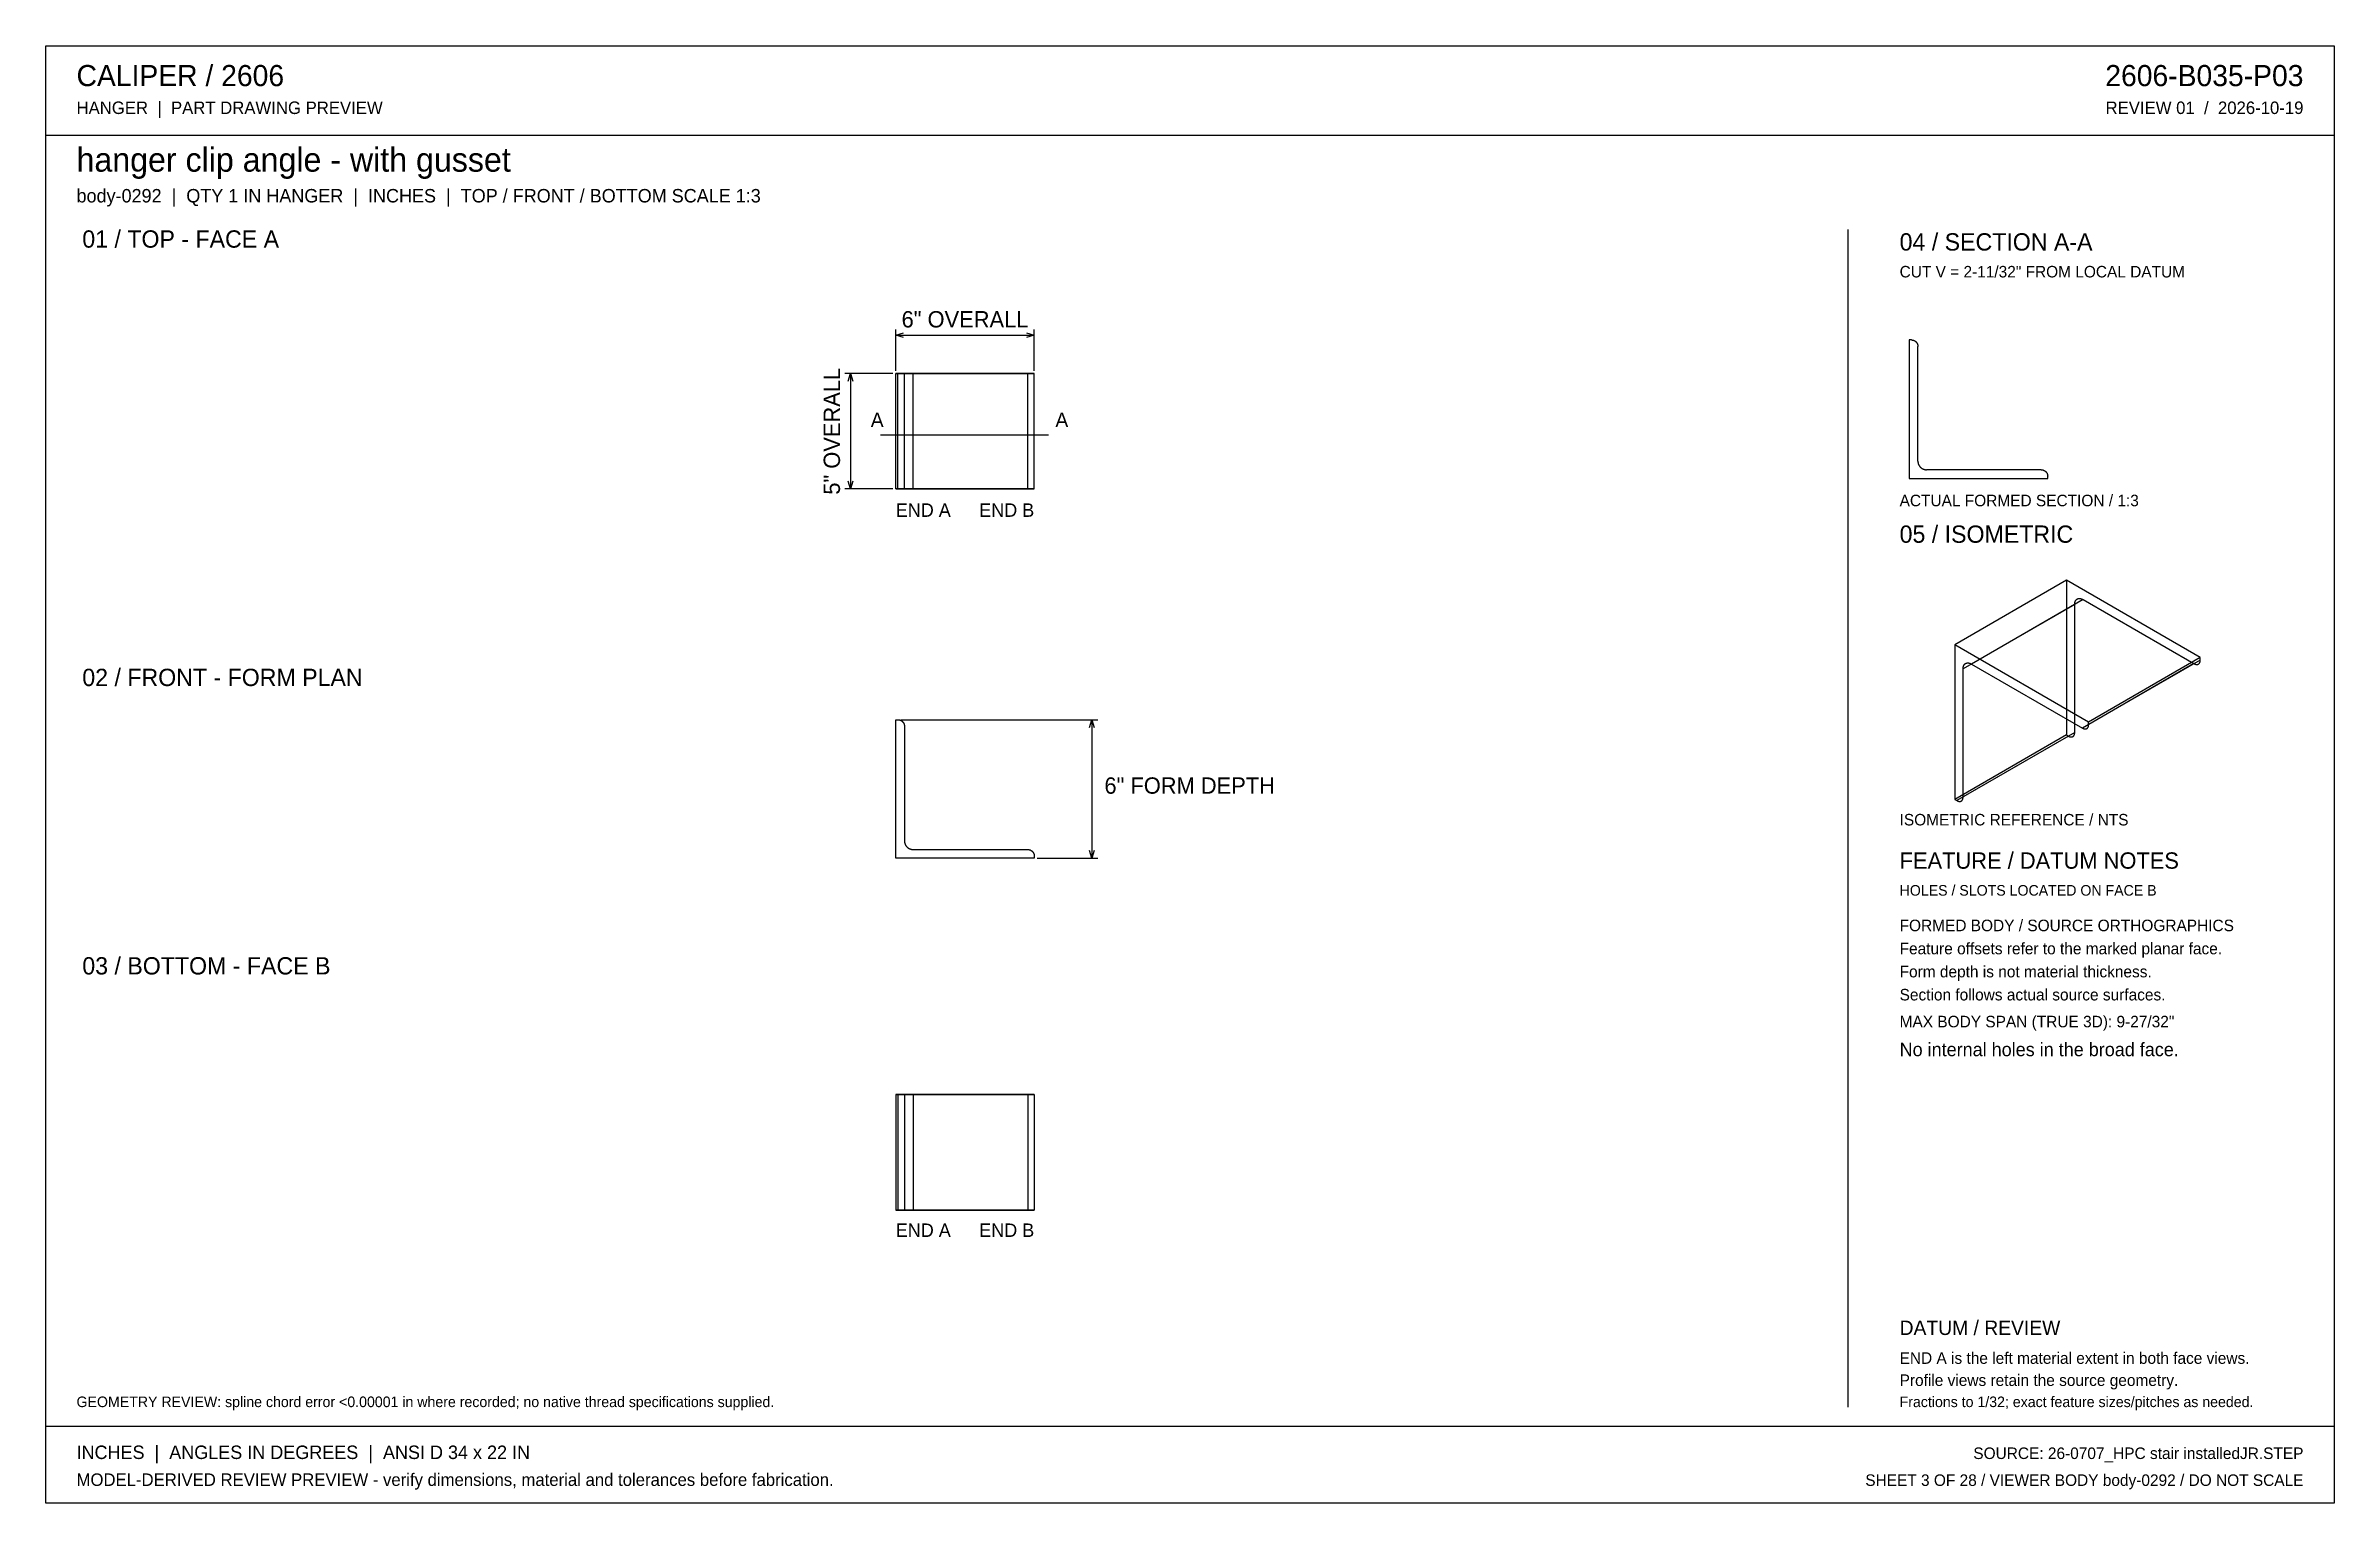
# Model space of a CAD drawing. Header units: inches. Extents: x 1.4 to 100.6, y 1.4 to 64.6.
import ezdxf
from ezdxf.enums import TextEntityAlignment as Align

# ---------------------------------------------------------------- set-up
doc = ezdxf.new("R2010")
doc.units = ezdxf.units.IN
doc.header["$MEASUREMENT"] = 0

msp = doc.modelspace()

# ---------------------------------------------------------------- texts
at = {"layer": 'ANNOTATION'}
for s, height, p in [('CALIPER / 2606', 0.91667, (2.75, 62.833)), ('HANGER  |  PART DRAWING PREVIEW', 0.54167, (2.75, 61.625)), ('hanger clip angle - with gusset', 1.04167, (2.75, 59.125)), ('body-0292  |  QTY 1 IN HANGER  |  INCHES  |  TOP / FRONT / BOTTOM SCALE 1:3', 0.58333, (2.75, 57.792)), ('01 / TOP - FACE A', 0.75, (3, 55.833)), ('04 / SECTION A-A', 0.75, (81.75, 55.708)), ('CUT V = 2-11/32" FROM LOCAL DATUM', 0.5, (81.75, 54.542)), ('A', 0.625, (37.167, 48.058)), ('A', 0.625, (45.167, 48.058)), ('END A', 0.5833, (38.25, 44.167)), ('ACTUAL FORMED SECTION / 1:3', 0.5, (81.75, 44.625)), ('05 / ISOMETRIC', 0.75, (81.75, 43.042)), ('02 / FRONT - FORM PLAN', 0.75, (3, 36.833)), ('6" FORM DEPTH', 0.70833, (47.292, 32.167)), ('ISOMETRIC REFERENCE / NTS', 0.5, (81.75, 30.792)), ('FEATURE / DATUM NOTES', 0.70833, (81.75, 28.917)), ('HOLES / SLOTS LOCATED ON FACE B', 0.45833, (81.75, 27.75)), ('FORMED BODY / SOURCE ORTHOGRAPHICS', 0.5, (81.75, 26.208)), ('03 / BOTTOM - FACE B', 0.75, (3, 24.333)), ('Feature offsets refer to the marked planar face.', 0.5, (81.75, 25.208)), ('Form depth is not material thickness.', 0.5, (81.75, 24.208)), ('Section follows actual source surfaces.', 0.5, (81.75, 23.208)), ('MAX BODY SPAN (TRUE 3D): 9-27/32"', 0.5, (81.75, 22.042)), ('No internal holes in the broad face.', 0.58333, (81.75, 20.792)), ('END A', 0.5833, (38.25, 12.958)), ('DATUM / REVIEW', 0.625, (81.75, 8.708)), ('END A is the left material extent in both face views.', 0.5, (81.75, 7.458)), ('Profile views retain the source geometry.', 0.5, (81.75, 6.5)), ('GEOMETRY REVIEW: spline chord error <0.00001 in where recorded; no native thread specifications supplied.', 0.458333, (2.75, 5.583)), ('Fractions to 1/32; exact feature sizes/pitches as needed.', 0.45833, (81.75, 5.583)), ('INCHES  |  ANGLES IN DEGREES  |  ANSI D 34 x 22 IN', 0.58333, (2.75, 3.333)), ('MODEL-DERIVED REVIEW PREVIEW - verify dimensions, material and tolerances before fabrication.', 0.54167, (2.75, 2.167))]:
    msp.add_text(s, height=height, dxfattribs=at).set_placement(p)
for s, height, p in [('2606-B035-P03', 0.91667, (99.25, 62.833)), ('REVIEW 01  /  2026-10-19', 0.54167, (99.25, 61.625)), ('END B', 0.5833, (44.25, 44.167)), ('END B', 0.5833, (44.25, 12.958)), ('SOURCE: 26-0707_HPC stair installedJR.STEP', 0.5, (99.25, 3.333)), ('SHEET 3 OF 28 / VIEWER BODY body-0292 / DO NOT SCALE', 0.5, (99.25, 2.167))]:
    msp.add_text(s, height=height, dxfattribs=at).set_placement(p, align=Align.RIGHT)
msp.add_text('6" OVERALL', height=0.7083, dxfattribs=at).set_placement((41.25, 52.375), align=Align.CENTER)
msp.add_text('5" OVERALL', height=0.7083, rotation=90, dxfattribs=at).set_placement((35.833, 47.875), align=Align.CENTER)

# ---------------------------------------------------------------- linework, layer by layer
at = {"layer": 'ANNOTATION'}
for p, q in [((38.25, 50.5), (38.25, 52.292)), ((38.25, 52.042), (38.583, 52.146)), ((38.25, 52.042), (44.25, 52.042)), ((38.583, 51.938), (38.25, 52.042)), ((43.917, 52.146), (44.25, 52.042)), ((44.25, 52.042), (43.917, 51.938)), ((44.25, 50.5), (44.25, 52.292)), ((38.125, 50.375), (36.042, 50.375)), ((36.188, 50.042), (36.292, 50.375)), ((36.292, 50.375), (36.292, 45.375)), ((36.292, 50.375), (36.396, 50.042)), ((37.583, 47.725), (44.875, 47.725)), ((36.292, 45.375), (36.188, 45.708)), ((36.396, 45.708), (36.292, 45.375)), ((38.125, 45.375), (36.042, 45.375)), ((38.469, 35.375), (47, 35.375)), ((46.646, 35.042), (46.75, 35.375)), ((46.75, 35.375), (46.75, 29.375)), ((46.75, 35.375), (46.854, 35.042)), ((44.375, 29.375), (47, 29.375)), ((46.75, 29.375), (46.646, 29.708)), ((46.854, 29.708), (46.75, 29.375))]:
    msp.add_line(p, q, dxfattribs=at)
at = {"layer": 'OUTLINE'}
for p, q in [((1.417, 64.583), (100.583, 64.583)), ((1.417, 1.417), (1.417, 64.583)), ((100.583, 64.583), (100.583, 1.417)), ((1.417, 60.708), (100.583, 60.708)), ((79.5, 56.625), (79.5, 5.583)), ((82.26, 51.833), (82.167, 51.833)), ((82.167, 51.833), (82.167, 45.833)), ((82.26, 51.833), (82.267, 51.833)), ((82.267, 51.833), (82.274, 51.833)), ((82.274, 51.833), (82.281, 51.833)), ((82.281, 51.833), (82.288, 51.832)), ((82.288, 51.832), (82.295, 51.831)), ((82.295, 51.831), (82.302, 51.83)), ((82.302, 51.83), (82.308, 51.829)), ((82.308, 51.829), (82.315, 51.828)), ((82.315, 51.828), (82.322, 51.826)), ((82.322, 51.826), (82.329, 51.825)), ((82.329, 51.825), (82.335, 51.823)), ((82.335, 51.823), (82.342, 51.821)), ((82.342, 51.821), (82.349, 51.819)), ((82.349, 51.819), (82.355, 51.817)), ((82.355, 51.817), (82.362, 51.814)), ((82.362, 51.814), (82.368, 51.812)), ((82.368, 51.812), (82.374, 51.809)), ((82.374, 51.809), (82.381, 51.806)), ((82.381, 51.806), (82.387, 51.803)), ((82.387, 51.803), (82.393, 51.8)), ((82.393, 51.8), (82.399, 51.797)), ((82.399, 51.797), (82.405, 51.793)), ((82.405, 51.793), (82.411, 51.79)), ((82.411, 51.79), (82.417, 51.786)), ((82.417, 51.786), (82.422, 51.782)), ((82.422, 51.782), (82.428, 51.778)), ((82.428, 51.778), (82.433, 51.774)), ((82.433, 51.774), (82.439, 51.769)), ((82.439, 51.769), (82.444, 51.765)), ((82.444, 51.765), (82.449, 51.76)), ((82.449, 51.76), (82.454, 51.756)), ((82.454, 51.756), (82.459, 51.751)), ((82.459, 51.751), (82.464, 51.746)), ((82.464, 51.746), (82.469, 51.741)), ((82.469, 51.741), (82.473, 51.736)), ((82.473, 51.736), (82.478, 51.731)), ((82.478, 51.731), (82.482, 51.725)), ((82.482, 51.725), (82.486, 51.72)), ((82.486, 51.72), (82.49, 51.714)), ((82.49, 51.714), (82.494, 51.708)), ((82.494, 51.708), (82.498, 51.703)), ((82.498, 51.703), (82.502, 51.697)), ((82.502, 51.697), (82.505, 51.691)), ((82.505, 51.691), (82.508, 51.685)), ((82.508, 51.685), (82.512, 51.679)), ((82.512, 51.679), (82.515, 51.672)), ((82.515, 51.672), (82.518, 51.666)), ((82.518, 51.666), (82.52, 51.66)), ((82.52, 51.66), (82.523, 51.653)), ((82.523, 51.653), (82.525, 51.647)), ((82.525, 51.647), (82.527, 51.64)), ((82.527, 51.64), (82.53, 51.634)), ((82.53, 51.634), (82.531, 51.627)), ((82.531, 51.627), (82.533, 51.62)), ((82.533, 51.62), (82.535, 51.614)), ((82.535, 51.614), (82.536, 51.607)), ((82.536, 51.607), (82.538, 51.6)), ((82.538, 51.6), (82.539, 51.593)), ((82.539, 51.593), (82.54, 51.587)), ((82.54, 51.587), (82.54, 51.58)), ((82.54, 51.58), (82.541, 51.573)), ((82.541, 51.573), (82.541, 51.566)), ((82.541, 51.566), (82.542, 51.559)), ((82.542, 51.559), (82.542, 51.552)), ((82.542, 46.583), (82.542, 51.552)), ((38.25, 45.375), (38.25, 50.375)), ((38.25, 50.375), (38.344, 50.375)), ((38.25, 45.375), (38.25, 50.375)), ((44.25, 50.375), (38.25, 50.375)), ((38.344, 45.375), (38.344, 50.375)), ((38.344, 50.375), (38.351, 50.375)), ((38.351, 50.375), (38.358, 50.375)), ((38.358, 50.375), (38.364, 50.375)), ((38.364, 50.375), (38.371, 50.375)), ((38.371, 50.375), (38.378, 50.375)), ((38.378, 50.375), (38.385, 50.375)), ((38.385, 50.375), (38.392, 50.375)), ((38.392, 50.375), (38.399, 50.375)), ((38.399, 50.375), (38.405, 50.375)), ((38.405, 50.375), (38.412, 50.375)), ((38.412, 50.375), (38.419, 50.375)), ((38.419, 50.375), (38.425, 50.375)), ((38.425, 50.375), (38.432, 50.375)), ((38.432, 50.375), (38.439, 50.375)), ((38.439, 50.375), (38.445, 50.375)), ((38.445, 50.375), (38.451, 50.375)), ((38.451, 50.375), (38.458, 50.375)), ((38.458, 50.375), (38.464, 50.375)), ((38.464, 50.375), (38.47, 50.375)), ((38.47, 50.375), (38.476, 50.375)), ((38.476, 50.375), (38.482, 50.375)), ((38.482, 50.375), (38.488, 50.375)), ((38.488, 50.375), (38.494, 50.375)), ((38.494, 50.375), (38.5, 50.375)), ((38.5, 50.375), (38.506, 50.375)), ((38.506, 50.375), (38.511, 50.375)), ((38.511, 50.375), (38.517, 50.375)), ((38.517, 50.375), (38.522, 50.375)), ((38.522, 50.375), (38.527, 50.375)), ((38.527, 50.375), (38.533, 50.375)), ((38.533, 50.375), (38.538, 50.375)), ((38.538, 50.375), (38.543, 50.375)), ((38.543, 50.375), (38.547, 50.375)), ((38.547, 50.375), (38.552, 50.375)), ((38.552, 50.375), (38.557, 50.375)), ((38.557, 50.375), (38.561, 50.375)), ((38.561, 50.375), (38.565, 50.375)), ((38.565, 50.375), (38.57, 50.375)), ((38.57, 50.375), (38.574, 50.375)), ((38.574, 50.375), (38.578, 50.375)), ((38.578, 50.375), (38.581, 50.375)), ((38.581, 50.375), (38.585, 50.375)), ((38.585, 50.375), (38.588, 50.375)), ((38.588, 50.375), (38.592, 50.375)), ((38.592, 50.375), (38.595, 50.375)), ((38.595, 50.375), (38.598, 50.375)), ((38.598, 50.375), (38.601, 50.375)), ((38.601, 50.375), (38.604, 50.375)), ((38.604, 50.375), (38.606, 50.375)), ((38.606, 50.375), (38.609, 50.375)), ((38.609, 50.375), (38.611, 50.375)), ((38.611, 50.375), (38.613, 50.375)), ((38.613, 50.375), (38.615, 50.375)), ((38.615, 50.375), (38.617, 50.375)), ((38.617, 50.375), (38.618, 50.375)), ((38.618, 50.375), (38.62, 50.375)), ((38.62, 50.375), (38.621, 50.375)), ((38.621, 50.375), (38.622, 50.375)), ((38.622, 50.375), (38.623, 50.375)), ((38.623, 50.375), (38.624, 50.375)), ((38.624, 50.375), (38.624, 50.375)), ((38.624, 50.375), (38.625, 50.375)), ((38.625, 50.375), (38.625, 50.375)), ((38.625, 50.375), (38.625, 50.375)), ((38.625, 50.375), (38.626, 50.375)), ((38.625, 50.375), (38.625, 50.375)), ((38.625, 50.375), (38.625, 50.375)), ((38.625, 45.375), (38.625, 50.375)), ((38.625, 45.375), (38.625, 50.375)), ((38.626, 50.375), (38.627, 50.375)), ((38.627, 50.375), (38.628, 50.375)), ((38.628, 50.375), (38.629, 50.375)), ((38.629, 50.375), (38.631, 50.375)), ((38.631, 50.375), (38.632, 50.375)), ((38.632, 50.375), (38.634, 50.375)), ((38.634, 50.375), (38.636, 50.375)), ((38.636, 50.375), (38.639, 50.375)), ((38.639, 50.375), (38.641, 50.375)), ((38.641, 50.375), (38.644, 50.375)), ((38.644, 50.375), (38.647, 50.375)), ((38.647, 50.375), (38.65, 50.375)), ((38.65, 50.375), (38.654, 50.375)), ((38.654, 50.375), (38.657, 50.375)), ((38.657, 50.375), (38.661, 50.375)), ((38.661, 50.375), (38.665, 50.375)), ((38.665, 50.375), (38.669, 50.375)), ((38.669, 50.375), (38.674, 50.375)), ((38.674, 50.375), (38.678, 50.375)), ((38.678, 50.375), (38.683, 50.375)), ((38.683, 50.375), (38.688, 50.375)), ((38.688, 50.375), (38.693, 50.375)), ((38.693, 50.375), (38.699, 50.375)), ((38.699, 50.375), (38.704, 50.375)), ((38.704, 50.375), (38.71, 50.375)), ((38.71, 50.375), (38.716, 50.375)), ((38.716, 50.375), (38.722, 50.375)), ((38.722, 50.375), (38.728, 50.375)), ((38.728, 50.375), (38.735, 50.375)), ((38.735, 50.375), (38.741, 50.375)), ((38.741, 50.375), (38.748, 50.375)), ((38.748, 50.375), (38.755, 50.375)), ((38.755, 50.375), (38.762, 50.375)), ((38.762, 50.375), (38.769, 50.375)), ((38.769, 50.375), (38.777, 50.375)), ((38.777, 50.375), (38.784, 50.375)), ((38.784, 50.375), (38.792, 50.375)), ((38.792, 50.375), (38.799, 50.375)), ((38.799, 50.375), (38.807, 50.375)), ((38.807, 50.375), (38.815, 50.375)), ((38.815, 50.375), (38.823, 50.375)), ((38.823, 50.375), (38.831, 50.375)), ((38.831, 50.375), (38.84, 50.375)), ((38.84, 50.375), (38.848, 50.375)), ((38.848, 50.375), (38.856, 50.375)), ((38.856, 50.375), (38.865, 50.375)), ((38.865, 50.375), (38.874, 50.375)), ((38.874, 50.375), (38.882, 50.375)), ((38.882, 50.375), (38.891, 50.375)), ((38.891, 50.375), (38.9, 50.375)), ((38.9, 50.375), (38.909, 50.375)), ((38.909, 50.375), (38.918, 50.375)), ((38.918, 50.375), (38.927, 50.375)), ((38.927, 50.375), (38.936, 50.375)), ((38.936, 50.375), (38.945, 50.375)), ((38.945, 50.375), (38.954, 50.375)), ((38.954, 50.375), (38.963, 50.375)), ((38.963, 50.375), (38.972, 50.375)), ((38.972, 50.375), (38.982, 50.375)), ((38.982, 50.375), (38.991, 50.375)), ((38.991, 50.375), (39, 50.375)), ((39, 50.375), (43.969, 50.375)), ((39, 45.375), (39, 50.375)), ((43.969, 50.375), (43.976, 50.375)), ((43.969, 45.375), (43.969, 50.375)), ((43.976, 50.375), (43.983, 50.375)), ((43.983, 50.375), (43.989, 50.375)), ((43.989, 50.375), (43.996, 50.375)), ((43.996, 50.375), (44.003, 50.375)), ((44.003, 50.375), (44.01, 50.375)), ((44.01, 50.375), (44.017, 50.375)), ((44.017, 50.375), (44.024, 50.375)), ((44.024, 50.375), (44.03, 50.375)), ((44.03, 50.375), (44.037, 50.375)), ((44.037, 50.375), (44.044, 50.375)), ((44.044, 50.375), (44.05, 50.375)), ((44.05, 50.375), (44.057, 50.375)), ((44.057, 50.375), (44.064, 50.375)), ((44.064, 50.375), (44.07, 50.375)), ((44.07, 50.375), (44.076, 50.375)), ((44.076, 50.375), (44.083, 50.375)), ((44.083, 50.375), (44.089, 50.375)), ((44.089, 50.375), (44.095, 50.375)), ((44.095, 50.375), (44.101, 50.375)), ((44.101, 50.375), (44.107, 50.375)), ((44.107, 50.375), (44.113, 50.375)), ((44.113, 50.375), (44.119, 50.375)), ((44.119, 50.375), (44.125, 50.375)), ((44.125, 50.375), (44.131, 50.375)), ((44.131, 50.375), (44.136, 50.375)), ((44.136, 50.375), (44.142, 50.375)), ((44.142, 50.375), (44.147, 50.375)), ((44.147, 50.375), (44.152, 50.375)), ((44.152, 50.375), (44.158, 50.375)), ((44.158, 50.375), (44.163, 50.375)), ((44.163, 50.375), (44.168, 50.375)), ((44.168, 50.375), (44.172, 50.375)), ((44.172, 50.375), (44.177, 50.375)), ((44.177, 50.375), (44.182, 50.375)), ((44.182, 50.375), (44.186, 50.375)), ((44.186, 50.375), (44.19, 50.375)), ((44.19, 50.375), (44.195, 50.375)), ((44.195, 50.375), (44.199, 50.375)), ((44.199, 50.375), (44.203, 50.375)), ((44.203, 50.375), (44.206, 50.375)), ((44.206, 50.375), (44.21, 50.375)), ((44.21, 50.375), (44.213, 50.375)), ((44.213, 50.375), (44.217, 50.375)), ((44.217, 50.375), (44.22, 50.375)), ((44.22, 50.375), (44.223, 50.375)), ((44.223, 50.375), (44.226, 50.375)), ((44.226, 50.375), (44.229, 50.375)), ((44.229, 50.375), (44.231, 50.375)), ((44.231, 50.375), (44.234, 50.375)), ((44.234, 50.375), (44.236, 50.375)), ((44.236, 50.375), (44.238, 50.375)), ((44.238, 50.375), (44.24, 50.375)), ((44.24, 50.375), (44.242, 50.375)), ((44.242, 50.375), (44.243, 50.375)), ((44.243, 50.375), (44.245, 50.375)), ((44.245, 50.375), (44.246, 50.375)), ((44.246, 50.375), (44.247, 50.375)), ((44.247, 50.375), (44.248, 50.375)), ((44.248, 50.375), (44.249, 50.375)), ((44.249, 50.375), (44.249, 50.375)), ((44.249, 50.375), (44.25, 50.375)), ((44.25, 45.375), (44.25, 50.375)), ((44.25, 50.375), (44.25, 50.375)), ((44.25, 50.375), (44.25, 50.375)), ((44.25, 45.375), (44.25, 50.375)), ((82.167, 45.833), (88.167, 45.833)), ((82.542, 46.583), (82.542, 46.574)), ((82.542, 46.574), (82.542, 46.565)), ((82.542, 46.565), (82.543, 46.556)), ((82.543, 46.556), (82.543, 46.547)), ((82.543, 46.547), (82.544, 46.537)), ((82.544, 46.537), (82.546, 46.528)), ((82.546, 46.528), (82.547, 46.519)), ((82.547, 46.519), (82.549, 46.51)), ((82.549, 46.51), (82.551, 46.501)), ((82.551, 46.501), (82.553, 46.492)), ((82.553, 46.492), (82.555, 46.483)), ((82.555, 46.483), (82.558, 46.474)), ((82.558, 46.474), (82.561, 46.466)), ((82.561, 46.466), (82.564, 46.457)), ((82.564, 46.457), (82.567, 46.448)), ((82.567, 46.448), (82.57, 46.44)), ((82.57, 46.44), (82.574, 46.431)), ((82.574, 46.431), (82.578, 46.423)), ((82.578, 46.423), (82.582, 46.415)), ((82.582, 46.415), (82.586, 46.407)), ((82.586, 46.407), (82.59, 46.398)), ((82.59, 46.398), (82.595, 46.391)), ((82.595, 46.391), (82.6, 46.383)), ((82.6, 46.383), (82.605, 46.375)), ((82.605, 46.375), (82.61, 46.367)), ((82.61, 46.367), (82.615, 46.36)), ((82.615, 46.36), (82.621, 46.353)), ((82.621, 46.353), (82.627, 46.345)), ((82.627, 46.345), (82.633, 46.338)), ((82.633, 46.338), (82.639, 46.331)), ((82.639, 46.331), (82.645, 46.325)), ((82.645, 46.325), (82.652, 46.318)), ((82.652, 46.318), (82.658, 46.312)), ((82.658, 46.312), (82.665, 46.305)), ((82.665, 46.305), (82.672, 46.299)), ((82.672, 46.299), (82.679, 46.293)), ((82.679, 46.293), (82.686, 46.288)), ((82.686, 46.288), (82.693, 46.282)), ((82.693, 46.282), (82.701, 46.277)), ((82.701, 46.277), (82.708, 46.272)), ((82.708, 46.272), (82.716, 46.267)), ((82.716, 46.267), (82.724, 46.262)), ((82.724, 46.262), (82.732, 46.257)), ((82.732, 46.257), (82.74, 46.253)), ((82.74, 46.253), (82.748, 46.248)), ((82.748, 46.248), (82.756, 46.244)), ((82.756, 46.244), (82.765, 46.241)), ((82.765, 46.241), (82.773, 46.237)), ((82.773, 46.237), (82.782, 46.233)), ((82.782, 46.233), (82.79, 46.23)), ((82.79, 46.23), (82.799, 46.227)), ((82.799, 46.227), (82.808, 46.224)), ((82.808, 46.224), (82.817, 46.222)), ((82.817, 46.222), (82.826, 46.22)), ((82.826, 46.22), (82.835, 46.217)), ((82.835, 46.217), (82.844, 46.216)), ((82.844, 46.216), (82.853, 46.214)), ((82.853, 46.214), (82.862, 46.212)), ((82.862, 46.212), (82.871, 46.211)), ((82.871, 46.211), (82.88, 46.21)), ((82.88, 46.21), (82.889, 46.209)), ((82.889, 46.209), (82.898, 46.209)), ((82.898, 46.209), (82.907, 46.208)), ((82.907, 46.208), (82.917, 46.208)), ((87.885, 46.208), (82.917, 46.208)), ((87.885, 46.208), (87.892, 46.208)), ((87.892, 46.208), (87.899, 46.208)), ((87.899, 46.208), (87.906, 46.208)), ((87.906, 46.208), (87.913, 46.207)), ((87.913, 46.207), (87.92, 46.206)), ((87.92, 46.206), (87.927, 46.205)), ((87.927, 46.205), (87.933, 46.204)), ((87.933, 46.204), (87.94, 46.203)), ((87.94, 46.203), (87.947, 46.201)), ((87.947, 46.201), (87.954, 46.2)), ((87.954, 46.2), (87.96, 46.198)), ((87.96, 46.198), (87.967, 46.196)), ((87.967, 46.196), (87.974, 46.194)), ((87.974, 46.194), (87.98, 46.192)), ((87.98, 46.192), (87.987, 46.189)), ((87.987, 46.189), (87.993, 46.187)), ((87.993, 46.187), (87.999, 46.184)), ((87.999, 46.184), (88.006, 46.181)), ((88.006, 46.181), (88.012, 46.178)), ((88.012, 46.178), (88.018, 46.175)), ((88.018, 46.175), (88.024, 46.172)), ((88.024, 46.172), (88.03, 46.168)), ((88.03, 46.168), (88.036, 46.165)), ((88.036, 46.165), (88.042, 46.161)), ((88.042, 46.161), (88.047, 46.157)), ((88.047, 46.157), (88.053, 46.153)), ((88.053, 46.153), (88.058, 46.149)), ((88.058, 46.149), (88.064, 46.144)), ((88.064, 46.144), (88.069, 46.14)), ((88.069, 46.14), (88.074, 46.135)), ((88.074, 46.135), (88.079, 46.131)), ((88.079, 46.131), (88.084, 46.126)), ((88.084, 46.126), (88.089, 46.121)), ((88.089, 46.121), (88.094, 46.116)), ((88.094, 46.116), (88.098, 46.111)), ((88.098, 46.111), (88.103, 46.106)), ((88.103, 46.106), (88.107, 46.1)), ((88.107, 46.1), (88.111, 46.095)), ((88.111, 46.095), (88.115, 46.089)), ((88.115, 46.089), (88.119, 46.083)), ((88.119, 46.083), (88.123, 46.078)), ((88.123, 46.078), (88.127, 46.072)), ((88.127, 46.072), (88.13, 46.066)), ((88.13, 46.066), (88.133, 46.06)), ((88.133, 46.06), (88.137, 46.054)), ((88.137, 46.054), (88.14, 46.047)), ((88.14, 46.047), (88.143, 46.041)), ((88.143, 46.041), (88.145, 46.035)), ((88.145, 46.035), (88.148, 46.028)), ((88.148, 46.028), (88.15, 46.022)), ((88.15, 46.022), (88.152, 46.015)), ((88.152, 46.015), (88.155, 46.009)), ((88.155, 46.009), (88.156, 46.002)), ((88.156, 46.002), (88.158, 45.995)), ((88.158, 45.995), (88.16, 45.989)), ((88.16, 45.989), (88.161, 45.982)), ((88.161, 45.982), (88.163, 45.975)), ((88.163, 45.975), (88.164, 45.968)), ((88.164, 45.968), (88.165, 45.962)), ((88.165, 45.962), (88.165, 45.955)), ((88.165, 45.955), (88.166, 45.948)), ((88.166, 45.948), (88.166, 45.941)), ((88.166, 45.941), (88.167, 45.934)), ((88.167, 45.934), (88.167, 45.927)), ((88.167, 45.833), (88.167, 45.927)), ((38.25, 45.375), (38.344, 45.375)), ((44.25, 45.375), (38.25, 45.375)), ((38.344, 45.375), (38.351, 45.375)), ((38.351, 45.375), (38.358, 45.375)), ((38.358, 45.375), (38.364, 45.375)), ((38.364, 45.375), (38.371, 45.375)), ((38.371, 45.375), (38.378, 45.375)), ((38.378, 45.375), (38.385, 45.375)), ((38.385, 45.375), (38.392, 45.375)), ((38.392, 45.375), (38.399, 45.375)), ((38.399, 45.375), (38.405, 45.375)), ((38.405, 45.375), (38.412, 45.375)), ((38.412, 45.375), (38.419, 45.375)), ((38.419, 45.375), (38.425, 45.375)), ((38.425, 45.375), (38.432, 45.375)), ((38.432, 45.375), (38.439, 45.375)), ((38.439, 45.375), (38.445, 45.375)), ((38.445, 45.375), (38.451, 45.375)), ((38.451, 45.375), (38.458, 45.375)), ((38.458, 45.375), (38.464, 45.375)), ((38.464, 45.375), (38.47, 45.375)), ((38.47, 45.375), (38.476, 45.375)), ((38.476, 45.375), (38.482, 45.375)), ((38.482, 45.375), (38.488, 45.375)), ((38.488, 45.375), (38.494, 45.375)), ((38.494, 45.375), (38.5, 45.375)), ((38.5, 45.375), (38.506, 45.375)), ((38.506, 45.375), (38.511, 45.375)), ((38.511, 45.375), (38.517, 45.375)), ((38.517, 45.375), (38.522, 45.375)), ((38.522, 45.375), (38.527, 45.375)), ((38.527, 45.375), (38.533, 45.375)), ((38.533, 45.375), (38.538, 45.375)), ((38.538, 45.375), (38.543, 45.375)), ((38.543, 45.375), (38.547, 45.375)), ((38.547, 45.375), (38.552, 45.375)), ((38.552, 45.375), (38.557, 45.375)), ((38.557, 45.375), (38.561, 45.375)), ((38.561, 45.375), (38.565, 45.375)), ((38.565, 45.375), (38.57, 45.375)), ((38.57, 45.375), (38.574, 45.375)), ((38.574, 45.375), (38.578, 45.375)), ((38.578, 45.375), (38.581, 45.375)), ((38.581, 45.375), (38.585, 45.375)), ((38.585, 45.375), (38.588, 45.375)), ((38.588, 45.375), (38.592, 45.375)), ((38.592, 45.375), (38.595, 45.375)), ((38.595, 45.375), (38.598, 45.375)), ((38.598, 45.375), (38.601, 45.375)), ((38.601, 45.375), (38.604, 45.375)), ((38.604, 45.375), (38.606, 45.375)), ((38.606, 45.375), (38.609, 45.375)), ((38.609, 45.375), (38.611, 45.375)), ((38.611, 45.375), (38.613, 45.375)), ((38.613, 45.375), (38.615, 45.375)), ((38.615, 45.375), (38.617, 45.375)), ((38.617, 45.375), (38.618, 45.375)), ((38.618, 45.375), (38.62, 45.375)), ((38.62, 45.375), (38.621, 45.375)), ((38.621, 45.375), (38.622, 45.375)), ((38.622, 45.375), (38.623, 45.375)), ((38.623, 45.375), (38.624, 45.375)), ((38.624, 45.375), (38.624, 45.375)), ((38.624, 45.375), (38.625, 45.375)), ((38.625, 45.375), (38.625, 45.375)), ((38.625, 45.375), (38.625, 45.375)), ((38.625, 45.375), (38.626, 45.375)), ((38.625, 45.375), (38.625, 45.375)), ((38.625, 45.375), (38.625, 45.375)), ((38.626, 45.375), (38.627, 45.375)), ((38.627, 45.375), (38.628, 45.375)), ((38.628, 45.375), (38.629, 45.375)), ((38.629, 45.375), (38.631, 45.375)), ((38.631, 45.375), (38.632, 45.375)), ((38.632, 45.375), (38.634, 45.375)), ((38.634, 45.375), (38.636, 45.375)), ((38.636, 45.375), (38.639, 45.375)), ((38.639, 45.375), (38.641, 45.375)), ((38.641, 45.375), (38.644, 45.375)), ((38.644, 45.375), (38.647, 45.375)), ((38.647, 45.375), (38.65, 45.375)), ((38.65, 45.375), (38.654, 45.375)), ((38.654, 45.375), (38.657, 45.375)), ((38.657, 45.375), (38.661, 45.375)), ((38.661, 45.375), (38.665, 45.375)), ((38.665, 45.375), (38.669, 45.375)), ((38.669, 45.375), (38.674, 45.375)), ((38.674, 45.375), (38.678, 45.375)), ((38.678, 45.375), (38.683, 45.375)), ((38.683, 45.375), (38.688, 45.375)), ((38.688, 45.375), (38.693, 45.375)), ((38.693, 45.375), (38.699, 45.375)), ((38.699, 45.375), (38.704, 45.375)), ((38.704, 45.375), (38.71, 45.375)), ((38.71, 45.375), (38.716, 45.375)), ((38.716, 45.375), (38.722, 45.375)), ((38.722, 45.375), (38.728, 45.375)), ((38.728, 45.375), (38.735, 45.375)), ((38.735, 45.375), (38.741, 45.375)), ((38.741, 45.375), (38.748, 45.375)), ((38.748, 45.375), (38.755, 45.375)), ((38.755, 45.375), (38.762, 45.375)), ((38.762, 45.375), (38.769, 45.375)), ((38.769, 45.375), (38.777, 45.375)), ((38.777, 45.375), (38.784, 45.375)), ((38.784, 45.375), (38.792, 45.375)), ((38.792, 45.375), (38.799, 45.375)), ((38.799, 45.375), (38.807, 45.375)), ((38.807, 45.375), (38.815, 45.375)), ((38.815, 45.375), (38.823, 45.375)), ((38.823, 45.375), (38.831, 45.375)), ((38.831, 45.375), (38.84, 45.375)), ((38.84, 45.375), (38.848, 45.375)), ((38.848, 45.375), (38.856, 45.375)), ((38.856, 45.375), (38.865, 45.375)), ((38.865, 45.375), (38.874, 45.375)), ((38.874, 45.375), (38.882, 45.375)), ((38.882, 45.375), (38.891, 45.375)), ((38.891, 45.375), (38.9, 45.375)), ((38.9, 45.375), (38.909, 45.375)), ((38.909, 45.375), (38.918, 45.375)), ((38.918, 45.375), (38.927, 45.375)), ((38.927, 45.375), (38.936, 45.375)), ((38.936, 45.375), (38.945, 45.375)), ((38.945, 45.375), (38.954, 45.375)), ((38.954, 45.375), (38.963, 45.375)), ((38.963, 45.375), (38.972, 45.375)), ((38.972, 45.375), (38.982, 45.375)), ((38.982, 45.375), (38.991, 45.375)), ((38.991, 45.375), (39, 45.375)), ((39, 45.375), (43.969, 45.375)), ((43.969, 45.375), (43.976, 45.375)), ((43.976, 45.375), (43.983, 45.375)), ((43.983, 45.375), (43.989, 45.375)), ((43.989, 45.375), (43.996, 45.375)), ((43.996, 45.375), (44.003, 45.375)), ((44.003, 45.375), (44.01, 45.375)), ((44.01, 45.375), (44.017, 45.375)), ((44.017, 45.375), (44.024, 45.375)), ((44.024, 45.375), (44.03, 45.375)), ((44.03, 45.375), (44.037, 45.375)), ((44.037, 45.375), (44.044, 45.375)), ((44.044, 45.375), (44.05, 45.375)), ((44.05, 45.375), (44.057, 45.375)), ((44.057, 45.375), (44.064, 45.375)), ((44.064, 45.375), (44.07, 45.375)), ((44.07, 45.375), (44.076, 45.375)), ((44.076, 45.375), (44.083, 45.375)), ((44.083, 45.375), (44.089, 45.375)), ((44.089, 45.375), (44.095, 45.375)), ((44.095, 45.375), (44.101, 45.375)), ((44.101, 45.375), (44.107, 45.375)), ((44.107, 45.375), (44.113, 45.375)), ((44.113, 45.375), (44.119, 45.375)), ((44.119, 45.375), (44.125, 45.375)), ((44.125, 45.375), (44.131, 45.375)), ((44.131, 45.375), (44.136, 45.375)), ((44.136, 45.375), (44.142, 45.375)), ((44.142, 45.375), (44.147, 45.375)), ((44.147, 45.375), (44.152, 45.375)), ((44.152, 45.375), (44.158, 45.375)), ((44.158, 45.375), (44.163, 45.375)), ((44.163, 45.375), (44.168, 45.375)), ((44.168, 45.375), (44.172, 45.375)), ((44.172, 45.375), (44.177, 45.375)), ((44.177, 45.375), (44.182, 45.375)), ((44.182, 45.375), (44.186, 45.375)), ((44.186, 45.375), (44.19, 45.375)), ((44.19, 45.375), (44.195, 45.375)), ((44.195, 45.375), (44.199, 45.375)), ((44.199, 45.375), (44.203, 45.375)), ((44.203, 45.375), (44.206, 45.375)), ((44.206, 45.375), (44.21, 45.375)), ((44.21, 45.375), (44.213, 45.375)), ((44.213, 45.375), (44.217, 45.375)), ((44.217, 45.375), (44.22, 45.375)), ((44.22, 45.375), (44.223, 45.375)), ((44.223, 45.375), (44.226, 45.375)), ((44.226, 45.375), (44.229, 45.375)), ((44.229, 45.375), (44.231, 45.375)), ((44.231, 45.375), (44.234, 45.375)), ((44.234, 45.375), (44.236, 45.375)), ((44.236, 45.375), (44.238, 45.375)), ((44.238, 45.375), (44.24, 45.375)), ((44.24, 45.375), (44.242, 45.375)), ((44.242, 45.375), (44.243, 45.375)), ((44.243, 45.375), (44.245, 45.375)), ((44.245, 45.375), (44.246, 45.375)), ((44.246, 45.375), (44.247, 45.375)), ((44.247, 45.375), (44.248, 45.375)), ((44.248, 45.375), (44.249, 45.375)), ((44.249, 45.375), (44.249, 45.375)), ((44.249, 45.375), (44.25, 45.375)), ((44.25, 45.375), (44.25, 45.375)), ((44.25, 45.375), (44.25, 45.375)), ((88.975, 41.417), (84.138, 38.624)), ((88.975, 41.417), (88.975, 34.715)), ((94.778, 38.066), (88.975, 41.417)), ((89.337, 40.37), (84.501, 37.577)), ((89.7, 40.579), (84.864, 37.787)), ((89.337, 40.37), (89.338, 40.38)), ((89.337, 34.82), (89.337, 40.37)), ((89.338, 40.4), (89.339, 40.41)), ((89.338, 40.39), (89.338, 40.4)), ((89.338, 40.38), (89.338, 40.39)), ((89.339, 40.41), (89.34, 40.419)), ((89.34, 40.419), (89.341, 40.429)), ((89.341, 40.429), (89.343, 40.438)), ((89.343, 40.438), (89.344, 40.447)), ((89.344, 40.447), (89.346, 40.456)), ((89.346, 40.456), (89.348, 40.465)), ((89.348, 40.465), (89.351, 40.474)), ((89.351, 40.474), (89.353, 40.482)), ((89.353, 40.482), (89.356, 40.49)), ((89.356, 40.49), (89.359, 40.498)), ((89.359, 40.498), (89.362, 40.506)), ((89.362, 40.506), (89.365, 40.514)), ((89.365, 40.514), (89.369, 40.521)), ((89.369, 40.521), (89.372, 40.529)), ((89.372, 40.529), (89.376, 40.536)), ((89.376, 40.536), (89.38, 40.542)), ((89.38, 40.542), (89.385, 40.549)), ((89.385, 40.549), (89.389, 40.555)), ((89.389, 40.555), (89.394, 40.561)), ((89.394, 40.561), (89.399, 40.567)), ((89.399, 40.567), (89.404, 40.573)), ((89.404, 40.573), (89.409, 40.578)), ((89.409, 40.578), (89.414, 40.583)), ((89.414, 40.583), (89.42, 40.588)), ((89.42, 40.588), (89.425, 40.592)), ((89.425, 40.592), (89.431, 40.597)), ((89.431, 40.597), (89.437, 40.601)), ((89.437, 40.601), (89.444, 40.604)), ((89.444, 40.604), (89.45, 40.608)), ((89.45, 40.608), (89.457, 40.611)), ((89.457, 40.611), (89.463, 40.614)), ((89.463, 40.614), (89.47, 40.617)), ((89.47, 40.617), (89.477, 40.619)), ((89.477, 40.619), (89.484, 40.621)), ((89.484, 40.621), (89.491, 40.623)), ((89.491, 40.623), (89.499, 40.625)), ((89.499, 40.625), (89.506, 40.626)), ((89.506, 40.626), (89.514, 40.627)), ((89.514, 40.627), (89.521, 40.628)), ((89.521, 40.628), (89.529, 40.628)), ((89.529, 40.628), (89.537, 40.628)), ((89.537, 40.628), (89.545, 40.628)), ((89.545, 40.628), (89.553, 40.628)), ((89.553, 40.628), (89.561, 40.627)), ((89.561, 40.627), (89.57, 40.626)), ((89.57, 40.626), (89.578, 40.625)), ((89.578, 40.625), (89.586, 40.624)), ((89.586, 40.624), (89.595, 40.622)), ((89.595, 40.622), (89.603, 40.62)), ((89.603, 40.62), (89.612, 40.617)), ((89.612, 40.617), (89.621, 40.615)), ((89.621, 40.615), (89.629, 40.612)), ((89.629, 40.612), (89.638, 40.609)), ((89.638, 40.609), (89.647, 40.605)), ((89.647, 40.605), (89.656, 40.601)), ((89.656, 40.601), (89.665, 40.597)), ((89.665, 40.597), (89.673, 40.593)), ((89.673, 40.593), (89.682, 40.589)), ((89.682, 40.589), (89.691, 40.584)), ((89.691, 40.584), (89.7, 40.579)), ((89.7, 40.579), (94.506, 37.804)), ((84.138, 38.624), (84.138, 31.923)), ((89.942, 35.274), (84.138, 38.624)), ((84.514, 37.681), (84.517, 37.69)), ((84.517, 37.69), (84.519, 37.698)), ((84.519, 37.698), (84.522, 37.706)), ((84.522, 37.706), (84.525, 37.714)), ((84.525, 37.714), (84.529, 37.722)), ((84.529, 37.722), (84.532, 37.729)), ((84.532, 37.729), (84.536, 37.736)), ((84.536, 37.736), (84.54, 37.743)), ((84.54, 37.743), (84.544, 37.75)), ((84.544, 37.75), (84.548, 37.756)), ((84.548, 37.756), (84.553, 37.763)), ((84.553, 37.763), (84.557, 37.769)), ((84.557, 37.769), (84.562, 37.775)), ((84.562, 37.775), (84.567, 37.78)), ((84.567, 37.78), (84.573, 37.786)), ((84.573, 37.786), (84.578, 37.791)), ((84.578, 37.791), (84.583, 37.795)), ((84.583, 37.795), (84.589, 37.8)), ((84.589, 37.8), (84.595, 37.804)), ((84.595, 37.804), (84.601, 37.808)), ((84.601, 37.808), (84.607, 37.812)), ((84.607, 37.812), (84.614, 37.816)), ((84.614, 37.816), (84.62, 37.819)), ((84.62, 37.819), (84.627, 37.822)), ((84.627, 37.822), (84.634, 37.824)), ((84.634, 37.824), (84.641, 37.827)), ((84.641, 37.827), (84.648, 37.829)), ((84.648, 37.829), (84.655, 37.831)), ((84.655, 37.831), (84.662, 37.832)), ((84.662, 37.832), (84.67, 37.834)), ((84.67, 37.834), (84.677, 37.835)), ((84.677, 37.835), (84.685, 37.835)), ((84.685, 37.835), (84.693, 37.836)), ((84.693, 37.836), (84.701, 37.836)), ((84.701, 37.836), (84.709, 37.836)), ((84.709, 37.836), (84.717, 37.836)), ((84.717, 37.836), (84.725, 37.835)), ((84.725, 37.835), (84.733, 37.834)), ((84.733, 37.834), (84.742, 37.833)), ((84.742, 37.833), (84.75, 37.831)), ((84.75, 37.831), (84.759, 37.829)), ((84.759, 37.829), (84.767, 37.827)), ((84.767, 37.827), (84.776, 37.825)), ((84.776, 37.825), (84.784, 37.822)), ((84.784, 37.822), (84.793, 37.819)), ((84.793, 37.819), (84.802, 37.816)), ((84.802, 37.816), (84.811, 37.813)), ((84.811, 37.813), (84.819, 37.809)), ((84.819, 37.809), (84.828, 37.805)), ((84.828, 37.805), (84.837, 37.801)), ((84.837, 37.801), (84.846, 37.796)), ((84.846, 37.796), (84.855, 37.792)), ((84.855, 37.792), (84.864, 37.787)), ((84.864, 37.787), (89.67, 35.012)), ((94.506, 37.804), (89.67, 35.012)), ((94.778, 38.066), (89.942, 35.274)), ((94.778, 37.961), (89.942, 35.169)), ((94.506, 37.804), (94.513, 37.8)), ((94.513, 37.8), (94.52, 37.797)), ((94.52, 37.797), (94.526, 37.793)), ((94.526, 37.793), (94.533, 37.79)), ((94.533, 37.79), (94.54, 37.787)), ((94.54, 37.787), (94.546, 37.784)), ((94.546, 37.784), (94.553, 37.782)), ((94.553, 37.782), (94.559, 37.779)), ((94.559, 37.779), (94.566, 37.777)), ((94.566, 37.777), (94.572, 37.775)), ((94.572, 37.775), (94.579, 37.774)), ((94.579, 37.774), (94.585, 37.772)), ((94.585, 37.772), (94.592, 37.771)), ((94.592, 37.771), (94.598, 37.77)), ((94.598, 37.77), (94.604, 37.769)), ((94.604, 37.769), (94.61, 37.768)), ((94.61, 37.768), (94.616, 37.767)), ((94.616, 37.767), (94.623, 37.767)), ((94.623, 37.767), (94.629, 37.767)), ((94.629, 37.767), (94.634, 37.767)), ((94.634, 37.767), (94.64, 37.767)), ((94.64, 37.767), (94.646, 37.768)), ((94.646, 37.768), (94.652, 37.769)), ((94.652, 37.769), (94.657, 37.77)), ((94.657, 37.77), (94.663, 37.771)), ((94.663, 37.771), (94.668, 37.772)), ((94.668, 37.772), (94.674, 37.774)), ((94.674, 37.774), (94.679, 37.776)), ((94.679, 37.776), (94.684, 37.778)), ((94.684, 37.778), (94.689, 37.78)), ((94.689, 37.78), (94.694, 37.782)), ((94.694, 37.782), (94.699, 37.785)), ((94.699, 37.785), (94.703, 37.788)), ((94.703, 37.788), (94.708, 37.791)), ((94.708, 37.791), (94.712, 37.794)), ((94.712, 37.794), (94.717, 37.798)), ((94.717, 37.798), (94.721, 37.801)), ((94.721, 37.801), (94.725, 37.805)), ((94.725, 37.805), (94.729, 37.809)), ((94.729, 37.809), (94.732, 37.813)), ((94.732, 37.813), (94.736, 37.817)), ((94.736, 37.817), (94.74, 37.822)), ((94.74, 37.822), (94.743, 37.827)), ((94.743, 37.827), (94.746, 37.832)), ((94.746, 37.832), (94.749, 37.837)), ((94.749, 37.837), (94.752, 37.842)), ((94.752, 37.842), (94.755, 37.847)), ((94.755, 37.847), (94.758, 37.853)), ((94.758, 37.853), (94.76, 37.859)), ((94.76, 37.859), (94.762, 37.865)), ((94.762, 37.865), (94.765, 37.871)), ((94.765, 37.871), (94.767, 37.877)), ((94.767, 37.877), (94.768, 37.883)), ((94.768, 37.883), (94.77, 37.89)), ((94.77, 37.89), (94.772, 37.896)), ((94.772, 37.896), (94.773, 37.903)), ((94.773, 37.903), (94.774, 37.91)), ((94.774, 37.91), (94.775, 37.917)), ((94.775, 37.917), (94.776, 37.924)), ((94.776, 37.924), (94.777, 37.931)), ((94.777, 37.931), (94.778, 37.938)), ((94.778, 37.961), (94.778, 38.066)), ((94.778, 37.954), (94.778, 37.961)), ((94.778, 37.946), (94.778, 37.954)), ((94.778, 37.938), (94.778, 37.946)), ((84.501, 37.587), (84.502, 37.598)), ((84.501, 37.577), (84.501, 37.587)), ((84.501, 32.027), (84.501, 37.577)), ((84.502, 37.607), (84.503, 37.617)), ((84.502, 37.598), (84.502, 37.607)), ((84.503, 37.617), (84.504, 37.627)), ((84.504, 37.627), (84.505, 37.636)), ((84.505, 37.636), (84.506, 37.646)), ((84.506, 37.646), (84.508, 37.655)), ((84.508, 37.655), (84.51, 37.664)), ((84.51, 37.664), (84.512, 37.673)), ((84.512, 37.673), (84.514, 37.681)), ((38.25, 35.375), (38.344, 35.375)), ((38.25, 35.375), (38.344, 35.375)), ((38.25, 29.375), (38.25, 35.375)), ((38.25, 29.375), (38.25, 35.375)), ((38.344, 35.375), (38.351, 35.375)), ((38.344, 35.375), (38.351, 35.375)), ((38.351, 35.375), (38.358, 35.375)), ((38.351, 35.375), (38.358, 35.375)), ((38.358, 35.375), (38.364, 35.374)), ((38.358, 35.375), (38.364, 35.374)), ((38.364, 35.374), (38.371, 35.374)), ((38.364, 35.374), (38.371, 35.374)), ((38.371, 35.374), (38.378, 35.373)), ((38.371, 35.374), (38.378, 35.373)), ((38.378, 35.373), (38.385, 35.372)), ((38.378, 35.373), (38.385, 35.372)), ((38.385, 35.372), (38.392, 35.371)), ((38.385, 35.372), (38.392, 35.371)), ((38.392, 35.371), (38.399, 35.37)), ((38.392, 35.371), (38.399, 35.37)), ((38.399, 35.37), (38.405, 35.368)), ((38.399, 35.37), (38.405, 35.368)), ((38.405, 35.368), (38.412, 35.367)), ((38.405, 35.368), (38.412, 35.367)), ((38.412, 35.367), (38.419, 35.365)), ((38.412, 35.367), (38.419, 35.365)), ((38.419, 35.365), (38.425, 35.363)), ((38.419, 35.365), (38.425, 35.363)), ((38.425, 35.363), (38.432, 35.361)), ((38.425, 35.363), (38.432, 35.361)), ((38.432, 35.361), (38.439, 35.359)), ((38.432, 35.361), (38.439, 35.359)), ((38.439, 35.359), (38.445, 35.356)), ((38.439, 35.359), (38.445, 35.356)), ((38.445, 35.356), (38.451, 35.354)), ((38.445, 35.356), (38.451, 35.354)), ((38.451, 35.354), (38.458, 35.351)), ((38.451, 35.354), (38.458, 35.351)), ((38.458, 35.351), (38.464, 35.348)), ((38.458, 35.351), (38.464, 35.348)), ((38.464, 35.348), (38.47, 35.345)), ((38.464, 35.348), (38.47, 35.345)), ((38.47, 35.345), (38.476, 35.342)), ((38.47, 35.345), (38.476, 35.342)), ((38.476, 35.342), (38.482, 35.338)), ((38.476, 35.342), (38.482, 35.338)), ((38.482, 35.338), (38.488, 35.335)), ((38.482, 35.338), (38.488, 35.335)), ((38.488, 35.335), (38.494, 35.331)), ((38.488, 35.335), (38.494, 35.331)), ((38.494, 35.331), (38.5, 35.328)), ((38.494, 35.331), (38.5, 35.328)), ((38.5, 35.328), (38.506, 35.324)), ((38.5, 35.328), (38.506, 35.324)), ((38.506, 35.324), (38.511, 35.32)), ((38.506, 35.324), (38.511, 35.32)), ((38.511, 35.32), (38.517, 35.315)), ((38.511, 35.32), (38.517, 35.315)), ((38.517, 35.315), (38.522, 35.311)), ((38.517, 35.315), (38.522, 35.311)), ((38.522, 35.311), (38.527, 35.307)), ((38.522, 35.311), (38.527, 35.307)), ((38.527, 35.307), (38.533, 35.302)), ((38.527, 35.307), (38.533, 35.302)), ((38.533, 35.302), (38.538, 35.297)), ((38.533, 35.302), (38.538, 35.297)), ((38.538, 35.297), (38.543, 35.293)), ((38.538, 35.297), (38.543, 35.293)), ((38.543, 35.293), (38.547, 35.288)), ((38.543, 35.293), (38.547, 35.288)), ((38.547, 35.288), (38.552, 35.283)), ((38.547, 35.288), (38.552, 35.283)), ((38.552, 35.283), (38.557, 35.277)), ((38.552, 35.283), (38.557, 35.277)), ((38.557, 35.277), (38.561, 35.272)), ((38.557, 35.277), (38.561, 35.272)), ((38.561, 35.272), (38.565, 35.267)), ((38.561, 35.272), (38.565, 35.267)), ((38.565, 35.267), (38.57, 35.261)), ((38.565, 35.267), (38.57, 35.261)), ((38.57, 35.261), (38.574, 35.256)), ((38.57, 35.261), (38.574, 35.256)), ((38.574, 35.256), (38.578, 35.25)), ((38.574, 35.256), (38.578, 35.25)), ((38.578, 35.25), (38.581, 35.244)), ((38.578, 35.25), (38.581, 35.244)), ((38.581, 35.244), (38.585, 35.238)), ((38.581, 35.244), (38.585, 35.238)), ((38.585, 35.238), (38.588, 35.232)), ((38.585, 35.238), (38.588, 35.232)), ((38.588, 35.232), (38.592, 35.226)), ((38.588, 35.232), (38.592, 35.226)), ((38.592, 35.226), (38.595, 35.22)), ((38.592, 35.226), (38.595, 35.22)), ((38.595, 35.22), (38.598, 35.214)), ((38.595, 35.22), (38.598, 35.214)), ((38.598, 35.214), (38.601, 35.208)), ((38.598, 35.214), (38.601, 35.208)), ((38.601, 35.208), (38.604, 35.201)), ((38.601, 35.208), (38.604, 35.201)), ((38.604, 35.201), (38.606, 35.195)), ((38.604, 35.201), (38.606, 35.195)), ((38.606, 35.195), (38.609, 35.189)), ((38.606, 35.195), (38.609, 35.189)), ((38.609, 35.189), (38.611, 35.182)), ((38.609, 35.189), (38.611, 35.182)), ((38.611, 35.182), (38.613, 35.175)), ((38.611, 35.182), (38.613, 35.175)), ((38.613, 35.175), (38.615, 35.169)), ((38.613, 35.175), (38.615, 35.169)), ((38.615, 35.169), (38.617, 35.162)), ((38.615, 35.169), (38.617, 35.162)), ((38.617, 35.162), (38.618, 35.155)), ((38.617, 35.162), (38.618, 35.155)), ((38.618, 35.155), (38.62, 35.149)), ((38.618, 35.155), (38.62, 35.149)), ((38.62, 35.149), (38.621, 35.142)), ((38.62, 35.149), (38.621, 35.142)), ((38.621, 35.142), (38.622, 35.135)), ((38.621, 35.142), (38.622, 35.135)), ((38.622, 35.135), (38.623, 35.128)), ((38.622, 35.135), (38.623, 35.128)), ((38.623, 35.128), (38.624, 35.121)), ((38.623, 35.128), (38.624, 35.121)), ((38.624, 35.121), (38.624, 35.114)), ((38.624, 35.121), (38.624, 35.114)), ((38.624, 35.114), (38.625, 35.108)), ((38.624, 35.114), (38.625, 35.108)), ((38.625, 35.108), (38.625, 35.101)), ((38.625, 35.108), (38.625, 35.101)), ((38.625, 35.101), (38.625, 35.094)), ((38.625, 35.101), (38.625, 35.094)), ((38.625, 35.094), (38.625, 30.125)), ((38.625, 35.094), (38.625, 30.125)), ((88.975, 34.715), (84.138, 31.923)), ((89.337, 34.82), (84.501, 32.027)), ((88.975, 34.715), (89.065, 34.663)), ((89.314, 34.706), (89.317, 34.712)), ((89.317, 34.712), (89.319, 34.717)), ((89.319, 34.717), (89.322, 34.723)), ((89.322, 34.723), (89.324, 34.729)), ((89.324, 34.729), (89.326, 34.735)), ((89.326, 34.735), (89.328, 34.742)), ((89.328, 34.742), (89.329, 34.748)), ((89.329, 34.748), (89.331, 34.755)), ((89.331, 34.755), (89.332, 34.762)), ((89.332, 34.762), (89.333, 34.768)), ((89.333, 34.768), (89.334, 34.775)), ((89.334, 34.775), (89.335, 34.783)), ((89.335, 34.783), (89.336, 34.79)), ((89.336, 34.79), (89.337, 34.797)), ((89.337, 34.812), (89.337, 34.82)), ((89.337, 34.805), (89.337, 34.812)), ((89.337, 34.797), (89.337, 34.805)), ((89.67, 35.012), (89.677, 35.008)), ((89.677, 35.008), (89.683, 35.004)), ((89.683, 35.004), (89.69, 35.001)), ((89.69, 35.001), (89.697, 34.998)), ((89.697, 34.998), (89.703, 34.995)), ((89.703, 34.995), (89.71, 34.992)), ((89.71, 34.992), (89.716, 34.99)), ((89.716, 34.99), (89.723, 34.987)), ((89.723, 34.987), (89.73, 34.985)), ((89.73, 34.985), (89.736, 34.983)), ((89.736, 34.983), (89.742, 34.981)), ((89.742, 34.981), (89.749, 34.98)), ((89.749, 34.98), (89.755, 34.978)), ((89.755, 34.978), (89.762, 34.977)), ((89.762, 34.977), (89.768, 34.976)), ((89.768, 34.976), (89.774, 34.976)), ((89.774, 34.976), (89.78, 34.975)), ((89.78, 34.975), (89.786, 34.975)), ((89.786, 34.975), (89.792, 34.975)), ((89.792, 34.975), (89.798, 34.975)), ((89.798, 34.975), (89.804, 34.975)), ((89.804, 34.975), (89.81, 34.976)), ((89.81, 34.976), (89.815, 34.976)), ((89.815, 34.976), (89.821, 34.977)), ((89.821, 34.977), (89.827, 34.979)), ((89.827, 34.979), (89.832, 34.98)), ((89.832, 34.98), (89.837, 34.982)), ((89.837, 34.982), (89.843, 34.983)), ((89.843, 34.983), (89.848, 34.985)), ((89.848, 34.985), (89.853, 34.988)), ((89.853, 34.988), (89.858, 34.99)), ((89.858, 34.99), (89.862, 34.993)), ((89.862, 34.993), (89.867, 34.996)), ((89.867, 34.996), (89.871, 34.999)), ((89.871, 34.999), (89.876, 35.002)), ((89.876, 35.002), (89.88, 35.005)), ((89.88, 35.005), (89.884, 35.009)), ((89.884, 35.009), (89.888, 35.013)), ((89.888, 35.013), (89.892, 35.017)), ((89.892, 35.017), (89.896, 35.021)), ((89.896, 35.021), (89.9, 35.025)), ((89.9, 35.025), (89.903, 35.03)), ((89.903, 35.03), (89.907, 35.034)), ((89.907, 35.034), (89.91, 35.039)), ((89.91, 35.039), (89.913, 35.044)), ((89.913, 35.044), (89.916, 35.05)), ((89.916, 35.05), (89.919, 35.055)), ((89.919, 35.055), (89.921, 35.061)), ((89.921, 35.061), (89.924, 35.066)), ((89.924, 35.066), (89.926, 35.072)), ((89.926, 35.072), (89.928, 35.078)), ((89.928, 35.078), (89.93, 35.084)), ((89.93, 35.084), (89.932, 35.091)), ((89.932, 35.091), (89.934, 35.097)), ((89.934, 35.097), (89.935, 35.104)), ((89.935, 35.104), (89.937, 35.111)), ((89.937, 35.111), (89.938, 35.117)), ((89.938, 35.117), (89.939, 35.124)), ((89.939, 35.124), (89.94, 35.132)), ((89.94, 35.132), (89.941, 35.139)), ((89.941, 35.146), (89.942, 35.154)), ((89.941, 35.139), (89.941, 35.146)), ((89.942, 35.169), (89.942, 35.274)), ((89.942, 35.161), (89.942, 35.169)), ((89.942, 35.154), (89.942, 35.161)), ((89.065, 34.663), (84.229, 31.87)), ((89.065, 34.663), (89.072, 34.659)), ((89.072, 34.659), (89.079, 34.655)), ((89.079, 34.655), (89.085, 34.652)), ((89.085, 34.652), (89.092, 34.649)), ((89.092, 34.649), (89.099, 34.646)), ((89.099, 34.646), (89.105, 34.643)), ((89.105, 34.643), (89.112, 34.641)), ((89.112, 34.641), (89.118, 34.638)), ((89.118, 34.638), (89.125, 34.636)), ((89.125, 34.636), (89.131, 34.634)), ((89.131, 34.634), (89.138, 34.632)), ((89.138, 34.632), (89.144, 34.631)), ((89.144, 34.631), (89.151, 34.629)), ((89.151, 34.629), (89.157, 34.628)), ((89.157, 34.628), (89.163, 34.627)), ((89.163, 34.627), (89.169, 34.627)), ((89.169, 34.627), (89.176, 34.626)), ((89.176, 34.626), (89.182, 34.626)), ((89.182, 34.626), (89.188, 34.626)), ((89.188, 34.626), (89.194, 34.626)), ((89.194, 34.626), (89.199, 34.626)), ((89.199, 34.626), (89.205, 34.627)), ((89.205, 34.627), (89.211, 34.627)), ((89.211, 34.627), (89.217, 34.628)), ((89.217, 34.628), (89.222, 34.63)), ((89.222, 34.63), (89.227, 34.631)), ((89.227, 34.631), (89.233, 34.633)), ((89.233, 34.633), (89.238, 34.634)), ((89.238, 34.634), (89.243, 34.636)), ((89.243, 34.636), (89.248, 34.639)), ((89.248, 34.639), (89.253, 34.641)), ((89.253, 34.641), (89.258, 34.644)), ((89.258, 34.644), (89.262, 34.647)), ((89.262, 34.647), (89.267, 34.65)), ((89.267, 34.65), (89.271, 34.653)), ((89.271, 34.653), (89.276, 34.656)), ((89.276, 34.656), (89.28, 34.66)), ((89.28, 34.66), (89.284, 34.664)), ((89.284, 34.664), (89.288, 34.668)), ((89.288, 34.668), (89.292, 34.672)), ((89.292, 34.672), (89.295, 34.676)), ((89.295, 34.676), (89.299, 34.681)), ((89.299, 34.681), (89.302, 34.685)), ((89.302, 34.685), (89.305, 34.69)), ((89.305, 34.69), (89.308, 34.695)), ((89.308, 34.695), (89.311, 34.701)), ((89.311, 34.701), (89.314, 34.706)), ((84.138, 31.923), (84.229, 31.87)), ((84.229, 31.87), (84.236, 31.867)), ((84.236, 31.867), (84.242, 31.863)), ((84.242, 31.863), (84.249, 31.86)), ((84.249, 31.86), (84.256, 31.857)), ((84.256, 31.857), (84.262, 31.854)), ((84.262, 31.854), (84.269, 31.851)), ((84.269, 31.851), (84.276, 31.848)), ((84.276, 31.848), (84.282, 31.846)), ((84.282, 31.846), (84.289, 31.844)), ((84.289, 31.844), (84.295, 31.842)), ((84.295, 31.842), (84.302, 31.84)), ((84.302, 31.84), (84.308, 31.838)), ((84.308, 31.838), (84.314, 31.837)), ((84.314, 31.837), (84.321, 31.836)), ((84.321, 31.836), (84.327, 31.835)), ((84.327, 31.835), (84.333, 31.834)), ((84.333, 31.834), (84.339, 31.834)), ((84.339, 31.834), (84.345, 31.833)), ((84.345, 31.833), (84.351, 31.833)), ((84.351, 31.833), (84.357, 31.833)), ((84.357, 31.833), (84.363, 31.834)), ((84.363, 31.834), (84.369, 31.834)), ((84.369, 31.834), (84.375, 31.835)), ((84.375, 31.835), (84.38, 31.836)), ((84.38, 31.836), (84.386, 31.837)), ((84.386, 31.837), (84.391, 31.839)), ((84.391, 31.839), (84.396, 31.84)), ((84.396, 31.84), (84.402, 31.842)), ((84.402, 31.842), (84.407, 31.844)), ((84.407, 31.844), (84.412, 31.846)), ((84.412, 31.846), (84.417, 31.849)), ((84.417, 31.849), (84.421, 31.851)), ((84.421, 31.851), (84.426, 31.854)), ((84.426, 31.854), (84.431, 31.857)), ((84.431, 31.857), (84.435, 31.86)), ((84.435, 31.86), (84.439, 31.864)), ((84.439, 31.864), (84.444, 31.867)), ((84.444, 31.867), (84.448, 31.871)), ((84.448, 31.871), (84.451, 31.875)), ((84.451, 31.875), (84.455, 31.879)), ((84.455, 31.879), (84.459, 31.884)), ((84.459, 31.884), (84.462, 31.888)), ((84.462, 31.888), (84.466, 31.893)), ((84.466, 31.893), (84.469, 31.898)), ((84.469, 31.898), (84.472, 31.903)), ((84.472, 31.903), (84.475, 31.908)), ((84.475, 31.908), (84.478, 31.914)), ((84.478, 31.914), (84.48, 31.919)), ((84.48, 31.919), (84.483, 31.925)), ((84.483, 31.925), (84.485, 31.931)), ((84.485, 31.931), (84.487, 31.937)), ((84.487, 31.937), (84.489, 31.943)), ((84.489, 31.943), (84.491, 31.949)), ((84.491, 31.949), (84.493, 31.956)), ((84.493, 31.956), (84.495, 31.962)), ((84.495, 31.962), (84.496, 31.969)), ((84.496, 31.969), (84.497, 31.976)), ((84.497, 31.976), (84.498, 31.983)), ((84.498, 31.983), (84.499, 31.99)), ((84.499, 31.99), (84.5, 31.997)), ((84.5, 32.005), (84.501, 32.012)), ((84.5, 31.997), (84.5, 32.005)), ((84.501, 32.02), (84.501, 32.027)), ((84.501, 32.012), (84.501, 32.02)), ((38.625, 30.125), (38.625, 30.116)), ((38.625, 30.125), (38.625, 30.116)), ((38.625, 30.116), (38.625, 30.107)), ((38.625, 30.116), (38.625, 30.107)), ((38.625, 30.107), (38.626, 30.097)), ((38.625, 30.107), (38.626, 30.097)), ((38.626, 30.097), (38.627, 30.088)), ((38.626, 30.097), (38.627, 30.088)), ((38.627, 30.088), (38.628, 30.079)), ((38.627, 30.088), (38.628, 30.079)), ((38.628, 30.079), (38.629, 30.07)), ((38.628, 30.079), (38.629, 30.07)), ((38.629, 30.07), (38.631, 30.061)), ((38.629, 30.07), (38.631, 30.061)), ((38.631, 30.061), (38.632, 30.052)), ((38.631, 30.061), (38.632, 30.052)), ((38.632, 30.052), (38.634, 30.043)), ((38.632, 30.052), (38.634, 30.043)), ((38.634, 30.043), (38.636, 30.034)), ((38.634, 30.043), (38.636, 30.034)), ((38.636, 30.034), (38.639, 30.025)), ((38.636, 30.034), (38.639, 30.025)), ((38.639, 30.025), (38.641, 30.016)), ((38.639, 30.025), (38.641, 30.016)), ((38.641, 30.016), (38.644, 30.007)), ((38.641, 30.016), (38.644, 30.007)), ((38.644, 30.007), (38.647, 29.999)), ((38.644, 30.007), (38.647, 29.999)), ((38.647, 29.999), (38.65, 29.99)), ((38.647, 29.999), (38.65, 29.99)), ((38.65, 29.99), (38.654, 29.981)), ((38.65, 29.99), (38.654, 29.981)), ((38.654, 29.981), (38.657, 29.973)), ((38.654, 29.981), (38.657, 29.973)), ((38.657, 29.973), (38.661, 29.965)), ((38.657, 29.973), (38.661, 29.965)), ((38.661, 29.965), (38.665, 29.956)), ((38.661, 29.965), (38.665, 29.956)), ((38.665, 29.956), (38.669, 29.948)), ((38.665, 29.956), (38.669, 29.948)), ((38.669, 29.948), (38.674, 29.94)), ((38.669, 29.948), (38.674, 29.94)), ((38.674, 29.94), (38.678, 29.932)), ((38.674, 29.94), (38.678, 29.932)), ((38.678, 29.932), (38.683, 29.924)), ((38.678, 29.932), (38.683, 29.924)), ((38.683, 29.924), (38.688, 29.917)), ((38.683, 29.924), (38.688, 29.917)), ((38.688, 29.917), (38.693, 29.909)), ((38.688, 29.917), (38.693, 29.909)), ((38.693, 29.909), (38.699, 29.902)), ((38.693, 29.909), (38.699, 29.902)), ((38.699, 29.902), (38.704, 29.894)), ((38.699, 29.902), (38.704, 29.894)), ((38.704, 29.894), (38.71, 29.887)), ((38.704, 29.894), (38.71, 29.887)), ((38.71, 29.887), (38.716, 29.88)), ((38.71, 29.887), (38.716, 29.88)), ((38.716, 29.88), (38.722, 29.873)), ((38.716, 29.88), (38.722, 29.873)), ((38.722, 29.873), (38.728, 29.866)), ((38.722, 29.873), (38.728, 29.866)), ((38.728, 29.866), (38.735, 29.86)), ((38.728, 29.866), (38.735, 29.86)), ((38.735, 29.86), (38.741, 29.853)), ((38.735, 29.86), (38.741, 29.853)), ((38.741, 29.853), (38.748, 29.847)), ((38.741, 29.853), (38.748, 29.847)), ((38.748, 29.847), (38.755, 29.841)), ((38.748, 29.847), (38.755, 29.841)), ((38.755, 29.841), (38.762, 29.835)), ((38.755, 29.841), (38.762, 29.835)), ((38.762, 29.835), (38.769, 29.829)), ((38.762, 29.835), (38.769, 29.829)), ((38.769, 29.829), (38.777, 29.824)), ((38.769, 29.829), (38.777, 29.824)), ((38.777, 29.824), (38.784, 29.818)), ((38.777, 29.824), (38.784, 29.818)), ((38.784, 29.818), (38.792, 29.813)), ((38.784, 29.818), (38.792, 29.813)), ((38.792, 29.813), (38.799, 29.808)), ((38.792, 29.813), (38.799, 29.808)), ((38.799, 29.808), (38.807, 29.803)), ((38.799, 29.808), (38.807, 29.803)), ((38.807, 29.803), (38.815, 29.799)), ((38.807, 29.803), (38.815, 29.799)), ((38.815, 29.799), (38.823, 29.794)), ((38.815, 29.799), (38.823, 29.794)), ((38.823, 29.794), (38.831, 29.79)), ((38.823, 29.794), (38.831, 29.79)), ((38.831, 29.79), (38.84, 29.786)), ((38.831, 29.79), (38.84, 29.786)), ((38.84, 29.786), (38.848, 29.782)), ((38.84, 29.786), (38.848, 29.782)), ((38.848, 29.782), (38.856, 29.779)), ((38.848, 29.782), (38.856, 29.779)), ((38.856, 29.779), (38.865, 29.775)), ((38.856, 29.779), (38.865, 29.775)), ((38.865, 29.775), (38.874, 29.772)), ((38.865, 29.775), (38.874, 29.772)), ((38.874, 29.772), (38.882, 29.769)), ((38.874, 29.772), (38.882, 29.769)), ((38.882, 29.769), (38.891, 29.766)), ((38.882, 29.769), (38.891, 29.766)), ((38.891, 29.766), (38.9, 29.764)), ((38.891, 29.766), (38.9, 29.764)), ((38.9, 29.764), (38.909, 29.761)), ((38.9, 29.764), (38.909, 29.761)), ((38.909, 29.761), (38.918, 29.759)), ((38.909, 29.761), (38.918, 29.759)), ((38.918, 29.759), (38.927, 29.757)), ((38.918, 29.759), (38.927, 29.757)), ((38.927, 29.757), (38.936, 29.756)), ((38.927, 29.757), (38.936, 29.756)), ((38.936, 29.756), (38.945, 29.754)), ((38.936, 29.756), (38.945, 29.754)), ((38.945, 29.754), (38.954, 29.753)), ((38.945, 29.754), (38.954, 29.753)), ((38.954, 29.753), (38.963, 29.752)), ((38.954, 29.753), (38.963, 29.752)), ((38.963, 29.752), (38.972, 29.751)), ((38.963, 29.752), (38.972, 29.751)), ((38.972, 29.751), (38.982, 29.75)), ((38.972, 29.751), (38.982, 29.75)), ((38.982, 29.75), (38.991, 29.75)), ((38.982, 29.75), (38.991, 29.75)), ((38.991, 29.75), (39, 29.75)), ((38.991, 29.75), (39, 29.75)), ((39, 29.75), (43.969, 29.75)), ((39, 29.75), (43.969, 29.75)), ((43.969, 29.75), (43.976, 29.75)), ((43.969, 29.75), (43.976, 29.75)), ((44.25, 29.375), (38.25, 29.375)), ((44.25, 29.375), (38.25, 29.375)), ((43.976, 29.75), (43.983, 29.75)), ((43.976, 29.75), (43.983, 29.75)), ((43.983, 29.75), (43.989, 29.749)), ((43.983, 29.75), (43.989, 29.749)), ((43.989, 29.749), (43.996, 29.749)), ((43.989, 29.749), (43.996, 29.749)), ((43.996, 29.749), (44.003, 29.748)), ((43.996, 29.749), (44.003, 29.748)), ((44.003, 29.748), (44.01, 29.747)), ((44.003, 29.748), (44.01, 29.747)), ((44.01, 29.747), (44.017, 29.746)), ((44.01, 29.747), (44.017, 29.746)), ((44.017, 29.746), (44.024, 29.745)), ((44.017, 29.746), (44.024, 29.745)), ((44.024, 29.745), (44.03, 29.743)), ((44.024, 29.745), (44.03, 29.743)), ((44.03, 29.743), (44.037, 29.742)), ((44.03, 29.743), (44.037, 29.742)), ((44.037, 29.742), (44.044, 29.74)), ((44.037, 29.742), (44.044, 29.74)), ((44.044, 29.74), (44.05, 29.738)), ((44.044, 29.74), (44.05, 29.738)), ((44.05, 29.738), (44.057, 29.736)), ((44.05, 29.738), (44.057, 29.736)), ((44.057, 29.736), (44.064, 29.734)), ((44.057, 29.736), (44.064, 29.734)), ((44.064, 29.734), (44.07, 29.731)), ((44.064, 29.734), (44.07, 29.731)), ((44.07, 29.731), (44.076, 29.729)), ((44.07, 29.731), (44.076, 29.729)), ((44.076, 29.729), (44.083, 29.726)), ((44.076, 29.729), (44.083, 29.726)), ((44.083, 29.726), (44.089, 29.723)), ((44.083, 29.726), (44.089, 29.723)), ((44.089, 29.723), (44.095, 29.72)), ((44.089, 29.723), (44.095, 29.72)), ((44.095, 29.72), (44.101, 29.717)), ((44.095, 29.72), (44.101, 29.717)), ((44.101, 29.717), (44.107, 29.713)), ((44.101, 29.717), (44.107, 29.713)), ((44.107, 29.713), (44.113, 29.71)), ((44.107, 29.713), (44.113, 29.71)), ((44.113, 29.71), (44.119, 29.706)), ((44.113, 29.71), (44.119, 29.706)), ((44.119, 29.706), (44.125, 29.703)), ((44.119, 29.706), (44.125, 29.703)), ((44.125, 29.703), (44.131, 29.699)), ((44.125, 29.703), (44.131, 29.699)), ((44.131, 29.699), (44.136, 29.695)), ((44.131, 29.699), (44.136, 29.695)), ((44.136, 29.695), (44.142, 29.69)), ((44.136, 29.695), (44.142, 29.69)), ((44.142, 29.69), (44.147, 29.686)), ((44.142, 29.69), (44.147, 29.686)), ((44.147, 29.686), (44.152, 29.682)), ((44.147, 29.686), (44.152, 29.682)), ((44.152, 29.682), (44.158, 29.677)), ((44.152, 29.682), (44.158, 29.677)), ((44.158, 29.677), (44.163, 29.672)), ((44.158, 29.677), (44.163, 29.672)), ((44.163, 29.672), (44.168, 29.668)), ((44.163, 29.672), (44.168, 29.668)), ((44.168, 29.668), (44.172, 29.663)), ((44.168, 29.668), (44.172, 29.663)), ((44.172, 29.663), (44.177, 29.658)), ((44.172, 29.663), (44.177, 29.658)), ((44.177, 29.658), (44.182, 29.652)), ((44.177, 29.658), (44.182, 29.652)), ((44.182, 29.652), (44.186, 29.647)), ((44.182, 29.652), (44.186, 29.647)), ((44.186, 29.647), (44.19, 29.642)), ((44.186, 29.647), (44.19, 29.642)), ((44.19, 29.642), (44.195, 29.636)), ((44.19, 29.642), (44.195, 29.636)), ((44.195, 29.636), (44.199, 29.631)), ((44.195, 29.636), (44.199, 29.631)), ((44.199, 29.631), (44.203, 29.625)), ((44.199, 29.631), (44.203, 29.625)), ((44.203, 29.625), (44.206, 29.619)), ((44.203, 29.625), (44.206, 29.619)), ((44.206, 29.619), (44.21, 29.613)), ((44.206, 29.619), (44.21, 29.613)), ((44.21, 29.613), (44.213, 29.607)), ((44.21, 29.613), (44.213, 29.607)), ((44.213, 29.607), (44.217, 29.601)), ((44.213, 29.607), (44.217, 29.601)), ((44.217, 29.601), (44.22, 29.595)), ((44.217, 29.601), (44.22, 29.595)), ((44.22, 29.595), (44.223, 29.589)), ((44.22, 29.595), (44.223, 29.589)), ((44.223, 29.589), (44.226, 29.583)), ((44.223, 29.589), (44.226, 29.583)), ((44.226, 29.583), (44.229, 29.576)), ((44.226, 29.583), (44.229, 29.576)), ((44.229, 29.576), (44.231, 29.57)), ((44.229, 29.576), (44.231, 29.57)), ((44.231, 29.57), (44.234, 29.564)), ((44.231, 29.57), (44.234, 29.564)), ((44.234, 29.564), (44.236, 29.557)), ((44.234, 29.564), (44.236, 29.557)), ((44.236, 29.557), (44.238, 29.55)), ((44.236, 29.557), (44.238, 29.55)), ((44.238, 29.55), (44.24, 29.544)), ((44.238, 29.55), (44.24, 29.544)), ((44.24, 29.544), (44.242, 29.537)), ((44.24, 29.544), (44.242, 29.537)), ((44.242, 29.537), (44.243, 29.53)), ((44.242, 29.537), (44.243, 29.53)), ((44.243, 29.53), (44.245, 29.524)), ((44.243, 29.53), (44.245, 29.524)), ((44.245, 29.524), (44.246, 29.517)), ((44.245, 29.524), (44.246, 29.517)), ((44.246, 29.517), (44.247, 29.51)), ((44.246, 29.517), (44.247, 29.51)), ((44.247, 29.51), (44.248, 29.503)), ((44.247, 29.51), (44.248, 29.503)), ((44.248, 29.503), (44.249, 29.496)), ((44.248, 29.503), (44.249, 29.496)), ((44.249, 29.496), (44.249, 29.489)), ((44.249, 29.496), (44.249, 29.489)), ((44.249, 29.489), (44.25, 29.483)), ((44.249, 29.489), (44.25, 29.483)), ((44.25, 29.483), (44.25, 29.476)), ((44.25, 29.483), (44.25, 29.476)), ((44.25, 29.476), (44.25, 29.469)), ((44.25, 29.476), (44.25, 29.469)), ((44.25, 29.469), (44.25, 29.375)), ((44.25, 29.469), (44.25, 29.375)), ((38.25, 19.125), (38.25, 14.125)), ((38.25, 19.125), (38.344, 19.125)), ((38.25, 19.125), (38.25, 14.125)), ((44.25, 19.125), (38.25, 19.125)), ((38.344, 19.125), (38.344, 14.125)), ((38.344, 19.125), (38.351, 19.125)), ((38.351, 19.125), (38.358, 19.125)), ((38.358, 19.125), (38.364, 19.125)), ((38.364, 19.125), (38.371, 19.125)), ((38.371, 19.125), (38.378, 19.125)), ((38.378, 19.125), (38.385, 19.125)), ((38.385, 19.125), (38.392, 19.125)), ((38.392, 19.125), (38.399, 19.125)), ((38.399, 19.125), (38.405, 19.125)), ((38.405, 19.125), (38.412, 19.125)), ((38.412, 19.125), (38.419, 19.125)), ((38.419, 19.125), (38.425, 19.125)), ((38.425, 19.125), (38.432, 19.125)), ((38.432, 19.125), (38.439, 19.125)), ((38.439, 19.125), (38.445, 19.125)), ((38.445, 19.125), (38.451, 19.125)), ((38.451, 19.125), (38.458, 19.125)), ((38.458, 19.125), (38.464, 19.125)), ((38.464, 19.125), (38.47, 19.125)), ((38.47, 19.125), (38.476, 19.125)), ((38.476, 19.125), (38.482, 19.125)), ((38.482, 19.125), (38.488, 19.125)), ((38.488, 19.125), (38.494, 19.125)), ((38.494, 19.125), (38.5, 19.125)), ((38.5, 19.125), (38.506, 19.125)), ((38.506, 19.125), (38.511, 19.125)), ((38.511, 19.125), (38.517, 19.125)), ((38.517, 19.125), (38.522, 19.125)), ((38.522, 19.125), (38.527, 19.125)), ((38.527, 19.125), (38.533, 19.125)), ((38.533, 19.125), (38.538, 19.125)), ((38.538, 19.125), (38.543, 19.125)), ((38.543, 19.125), (38.547, 19.125)), ((38.547, 19.125), (38.552, 19.125)), ((38.552, 19.125), (38.557, 19.125)), ((38.557, 19.125), (38.561, 19.125)), ((38.561, 19.125), (38.565, 19.125)), ((38.565, 19.125), (38.57, 19.125)), ((38.57, 19.125), (38.574, 19.125)), ((38.574, 19.125), (38.578, 19.125)), ((38.578, 19.125), (38.581, 19.125)), ((38.581, 19.125), (38.585, 19.125)), ((38.585, 19.125), (38.588, 19.125)), ((38.588, 19.125), (38.592, 19.125)), ((38.592, 19.125), (38.595, 19.125)), ((38.595, 19.125), (38.598, 19.125)), ((38.598, 19.125), (38.601, 19.125)), ((38.601, 19.125), (38.604, 19.125)), ((38.604, 19.125), (38.606, 19.125)), ((38.606, 19.125), (38.609, 19.125)), ((38.609, 19.125), (38.611, 19.125)), ((38.611, 19.125), (38.613, 19.125)), ((38.613, 19.125), (38.615, 19.125)), ((38.615, 19.125), (38.617, 19.125)), ((38.617, 19.125), (38.618, 19.125)), ((38.618, 19.125), (38.62, 19.125)), ((38.62, 19.125), (38.621, 19.125)), ((38.621, 19.125), (38.622, 19.125)), ((38.622, 19.125), (38.623, 19.125)), ((38.623, 19.125), (38.624, 19.125)), ((38.624, 19.125), (38.624, 19.125)), ((38.624, 19.125), (38.625, 19.125)), ((38.625, 19.125), (38.625, 14.125)), ((38.625, 19.125), (38.625, 14.125)), ((38.625, 19.125), (38.625, 19.125)), ((38.625, 19.125), (38.625, 19.125)), ((38.625, 19.125), (38.626, 19.125)), ((38.625, 19.125), (38.625, 19.125)), ((38.625, 19.125), (38.625, 19.125)), ((38.626, 19.125), (38.627, 19.125)), ((38.627, 19.125), (38.628, 19.125)), ((38.628, 19.125), (38.629, 19.125)), ((38.629, 19.125), (38.631, 19.125)), ((38.631, 19.125), (38.632, 19.125)), ((38.632, 19.125), (38.634, 19.125)), ((38.634, 19.125), (38.636, 19.125)), ((38.636, 19.125), (38.639, 19.125)), ((38.639, 19.125), (38.641, 19.125)), ((38.641, 19.125), (38.644, 19.125)), ((38.644, 19.125), (38.647, 19.125)), ((38.647, 19.125), (38.65, 19.125)), ((38.65, 19.125), (38.654, 19.125)), ((38.654, 19.125), (38.657, 19.125)), ((38.657, 19.125), (38.661, 19.125)), ((38.661, 19.125), (38.665, 19.125)), ((38.665, 19.125), (38.669, 19.125)), ((38.669, 19.125), (38.674, 19.125)), ((38.674, 19.125), (38.678, 19.125)), ((38.678, 19.125), (38.683, 19.125)), ((38.683, 19.125), (38.688, 19.125)), ((38.688, 19.125), (38.693, 19.125)), ((38.693, 19.125), (38.699, 19.125)), ((38.699, 19.125), (38.704, 19.125)), ((38.704, 19.125), (38.71, 19.125)), ((38.71, 19.125), (38.716, 19.125)), ((38.716, 19.125), (38.722, 19.125)), ((38.722, 19.125), (38.728, 19.125)), ((38.728, 19.125), (38.735, 19.125)), ((38.735, 19.125), (38.741, 19.125)), ((38.741, 19.125), (38.748, 19.125)), ((38.748, 19.125), (38.755, 19.125)), ((38.755, 19.125), (38.762, 19.125)), ((38.762, 19.125), (38.769, 19.125)), ((38.769, 19.125), (38.777, 19.125)), ((38.777, 19.125), (38.784, 19.125)), ((38.784, 19.125), (38.792, 19.125)), ((38.792, 19.125), (38.799, 19.125)), ((38.799, 19.125), (38.807, 19.125)), ((38.807, 19.125), (38.815, 19.125)), ((38.815, 19.125), (38.823, 19.125)), ((38.823, 19.125), (38.831, 19.125)), ((38.831, 19.125), (38.84, 19.125)), ((38.84, 19.125), (38.848, 19.125)), ((38.848, 19.125), (38.856, 19.125)), ((38.856, 19.125), (38.865, 19.125)), ((38.865, 19.125), (38.874, 19.125)), ((38.874, 19.125), (38.882, 19.125)), ((38.882, 19.125), (38.891, 19.125)), ((38.891, 19.125), (38.9, 19.125)), ((38.9, 19.125), (38.909, 19.125)), ((38.909, 19.125), (38.918, 19.125)), ((38.918, 19.125), (38.927, 19.125)), ((38.927, 19.125), (38.936, 19.125)), ((38.936, 19.125), (38.945, 19.125)), ((38.945, 19.125), (38.954, 19.125)), ((38.954, 19.125), (38.963, 19.125)), ((38.963, 19.125), (38.972, 19.125)), ((38.972, 19.125), (38.982, 19.125)), ((38.982, 19.125), (38.991, 19.125)), ((38.991, 19.125), (39, 19.125)), ((39, 19.125), (39, 14.125)), ((39, 19.125), (43.969, 19.125)), ((43.969, 19.125), (43.976, 19.125)), ((43.969, 19.125), (43.969, 14.125)), ((43.976, 19.125), (43.983, 19.125)), ((43.983, 19.125), (43.989, 19.125)), ((43.989, 19.125), (43.996, 19.125)), ((43.996, 19.125), (44.003, 19.125)), ((44.003, 19.125), (44.01, 19.125)), ((44.01, 19.125), (44.017, 19.125)), ((44.017, 19.125), (44.024, 19.125)), ((44.024, 19.125), (44.03, 19.125)), ((44.03, 19.125), (44.037, 19.125)), ((44.037, 19.125), (44.044, 19.125)), ((44.044, 19.125), (44.05, 19.125)), ((44.05, 19.125), (44.057, 19.125)), ((44.057, 19.125), (44.064, 19.125)), ((44.064, 19.125), (44.07, 19.125)), ((44.07, 19.125), (44.076, 19.125)), ((44.076, 19.125), (44.083, 19.125)), ((44.083, 19.125), (44.089, 19.125)), ((44.089, 19.125), (44.095, 19.125)), ((44.095, 19.125), (44.101, 19.125)), ((44.101, 19.125), (44.107, 19.125)), ((44.107, 19.125), (44.113, 19.125)), ((44.113, 19.125), (44.119, 19.125)), ((44.119, 19.125), (44.125, 19.125)), ((44.125, 19.125), (44.131, 19.125)), ((44.131, 19.125), (44.136, 19.125)), ((44.136, 19.125), (44.142, 19.125)), ((44.142, 19.125), (44.147, 19.125)), ((44.147, 19.125), (44.152, 19.125)), ((44.152, 19.125), (44.158, 19.125)), ((44.158, 19.125), (44.163, 19.125)), ((44.163, 19.125), (44.168, 19.125)), ((44.168, 19.125), (44.172, 19.125)), ((44.172, 19.125), (44.177, 19.125)), ((44.177, 19.125), (44.182, 19.125)), ((44.182, 19.125), (44.186, 19.125)), ((44.186, 19.125), (44.19, 19.125)), ((44.19, 19.125), (44.195, 19.125)), ((44.195, 19.125), (44.199, 19.125)), ((44.199, 19.125), (44.203, 19.125)), ((44.203, 19.125), (44.206, 19.125)), ((44.206, 19.125), (44.21, 19.125)), ((44.21, 19.125), (44.213, 19.125)), ((44.213, 19.125), (44.217, 19.125)), ((44.217, 19.125), (44.22, 19.125)), ((44.22, 19.125), (44.223, 19.125)), ((44.223, 19.125), (44.226, 19.125)), ((44.226, 19.125), (44.229, 19.125)), ((44.229, 19.125), (44.231, 19.125)), ((44.231, 19.125), (44.234, 19.125)), ((44.234, 19.125), (44.236, 19.125)), ((44.236, 19.125), (44.238, 19.125)), ((44.238, 19.125), (44.24, 19.125)), ((44.24, 19.125), (44.242, 19.125)), ((44.242, 19.125), (44.243, 19.125)), ((44.243, 19.125), (44.245, 19.125)), ((44.245, 19.125), (44.246, 19.125)), ((44.246, 19.125), (44.247, 19.125)), ((44.247, 19.125), (44.248, 19.125)), ((44.248, 19.125), (44.249, 19.125)), ((44.249, 19.125), (44.249, 19.125)), ((44.249, 19.125), (44.25, 19.125)), ((44.25, 19.125), (44.25, 19.125)), ((44.25, 19.125), (44.25, 19.125)), ((44.25, 19.125), (44.25, 14.125)), ((44.25, 19.125), (44.25, 14.125)), ((38.25, 14.125), (38.344, 14.125)), ((44.25, 14.125), (38.25, 14.125)), ((38.344, 14.125), (38.351, 14.125)), ((38.351, 14.125), (38.358, 14.125)), ((38.358, 14.125), (38.364, 14.125)), ((38.364, 14.125), (38.371, 14.125)), ((38.371, 14.125), (38.378, 14.125)), ((38.378, 14.125), (38.385, 14.125)), ((38.385, 14.125), (38.392, 14.125)), ((38.392, 14.125), (38.399, 14.125)), ((38.399, 14.125), (38.405, 14.125)), ((38.405, 14.125), (38.412, 14.125)), ((38.412, 14.125), (38.419, 14.125)), ((38.419, 14.125), (38.425, 14.125)), ((38.425, 14.125), (38.432, 14.125)), ((38.432, 14.125), (38.439, 14.125)), ((38.439, 14.125), (38.445, 14.125)), ((38.445, 14.125), (38.451, 14.125)), ((38.451, 14.125), (38.458, 14.125)), ((38.458, 14.125), (38.464, 14.125)), ((38.464, 14.125), (38.47, 14.125)), ((38.47, 14.125), (38.476, 14.125)), ((38.476, 14.125), (38.482, 14.125)), ((38.482, 14.125), (38.488, 14.125)), ((38.488, 14.125), (38.494, 14.125)), ((38.494, 14.125), (38.5, 14.125)), ((38.5, 14.125), (38.506, 14.125)), ((38.506, 14.125), (38.511, 14.125)), ((38.511, 14.125), (38.517, 14.125)), ((38.517, 14.125), (38.522, 14.125)), ((38.522, 14.125), (38.527, 14.125)), ((38.527, 14.125), (38.533, 14.125)), ((38.533, 14.125), (38.538, 14.125)), ((38.538, 14.125), (38.543, 14.125)), ((38.543, 14.125), (38.547, 14.125)), ((38.547, 14.125), (38.552, 14.125)), ((38.552, 14.125), (38.557, 14.125)), ((38.557, 14.125), (38.561, 14.125)), ((38.561, 14.125), (38.565, 14.125)), ((38.565, 14.125), (38.57, 14.125)), ((38.57, 14.125), (38.574, 14.125)), ((38.574, 14.125), (38.578, 14.125)), ((38.578, 14.125), (38.581, 14.125)), ((38.581, 14.125), (38.585, 14.125)), ((38.585, 14.125), (38.588, 14.125)), ((38.588, 14.125), (38.592, 14.125)), ((38.592, 14.125), (38.595, 14.125)), ((38.595, 14.125), (38.598, 14.125)), ((38.598, 14.125), (38.601, 14.125)), ((38.601, 14.125), (38.604, 14.125)), ((38.604, 14.125), (38.606, 14.125)), ((38.606, 14.125), (38.609, 14.125)), ((38.609, 14.125), (38.611, 14.125)), ((38.611, 14.125), (38.613, 14.125)), ((38.613, 14.125), (38.615, 14.125)), ((38.615, 14.125), (38.617, 14.125)), ((38.617, 14.125), (38.618, 14.125)), ((38.618, 14.125), (38.62, 14.125)), ((38.62, 14.125), (38.621, 14.125)), ((38.621, 14.125), (38.622, 14.125)), ((38.622, 14.125), (38.623, 14.125)), ((38.623, 14.125), (38.624, 14.125)), ((38.624, 14.125), (38.624, 14.125)), ((38.624, 14.125), (38.625, 14.125)), ((38.625, 14.125), (38.625, 14.125)), ((38.625, 14.125), (38.625, 14.125)), ((38.625, 14.125), (38.626, 14.125)), ((38.625, 14.125), (38.625, 14.125)), ((38.625, 14.125), (38.625, 14.125)), ((38.626, 14.125), (38.627, 14.125)), ((38.627, 14.125), (38.628, 14.125)), ((38.628, 14.125), (38.629, 14.125)), ((38.629, 14.125), (38.631, 14.125)), ((38.631, 14.125), (38.632, 14.125)), ((38.632, 14.125), (38.634, 14.125)), ((38.634, 14.125), (38.636, 14.125)), ((38.636, 14.125), (38.639, 14.125)), ((38.639, 14.125), (38.641, 14.125)), ((38.641, 14.125), (38.644, 14.125)), ((38.644, 14.125), (38.647, 14.125)), ((38.647, 14.125), (38.65, 14.125)), ((38.65, 14.125), (38.654, 14.125)), ((38.654, 14.125), (38.657, 14.125)), ((38.657, 14.125), (38.661, 14.125)), ((38.661, 14.125), (38.665, 14.125)), ((38.665, 14.125), (38.669, 14.125)), ((38.669, 14.125), (38.674, 14.125)), ((38.674, 14.125), (38.678, 14.125)), ((38.678, 14.125), (38.683, 14.125)), ((38.683, 14.125), (38.688, 14.125)), ((38.688, 14.125), (38.693, 14.125)), ((38.693, 14.125), (38.699, 14.125)), ((38.699, 14.125), (38.704, 14.125)), ((38.704, 14.125), (38.71, 14.125)), ((38.71, 14.125), (38.716, 14.125)), ((38.716, 14.125), (38.722, 14.125)), ((38.722, 14.125), (38.728, 14.125)), ((38.728, 14.125), (38.735, 14.125)), ((38.735, 14.125), (38.741, 14.125)), ((38.741, 14.125), (38.748, 14.125)), ((38.748, 14.125), (38.755, 14.125)), ((38.755, 14.125), (38.762, 14.125)), ((38.762, 14.125), (38.769, 14.125)), ((38.769, 14.125), (38.777, 14.125)), ((38.777, 14.125), (38.784, 14.125)), ((38.784, 14.125), (38.792, 14.125)), ((38.792, 14.125), (38.799, 14.125)), ((38.799, 14.125), (38.807, 14.125)), ((38.807, 14.125), (38.815, 14.125)), ((38.815, 14.125), (38.823, 14.125)), ((38.823, 14.125), (38.831, 14.125)), ((38.831, 14.125), (38.84, 14.125)), ((38.84, 14.125), (38.848, 14.125)), ((38.848, 14.125), (38.856, 14.125)), ((38.856, 14.125), (38.865, 14.125)), ((38.865, 14.125), (38.874, 14.125)), ((38.874, 14.125), (38.882, 14.125)), ((38.882, 14.125), (38.891, 14.125)), ((38.891, 14.125), (38.9, 14.125)), ((38.9, 14.125), (38.909, 14.125)), ((38.909, 14.125), (38.918, 14.125)), ((38.918, 14.125), (38.927, 14.125)), ((38.927, 14.125), (38.936, 14.125)), ((38.936, 14.125), (38.945, 14.125)), ((38.945, 14.125), (38.954, 14.125)), ((38.954, 14.125), (38.963, 14.125)), ((38.963, 14.125), (38.972, 14.125)), ((38.972, 14.125), (38.982, 14.125)), ((38.982, 14.125), (38.991, 14.125)), ((38.991, 14.125), (39, 14.125)), ((39, 14.125), (43.969, 14.125)), ((43.969, 14.125), (43.976, 14.125)), ((43.976, 14.125), (43.983, 14.125)), ((43.983, 14.125), (43.989, 14.125)), ((43.989, 14.125), (43.996, 14.125)), ((43.996, 14.125), (44.003, 14.125)), ((44.003, 14.125), (44.01, 14.125)), ((44.01, 14.125), (44.017, 14.125)), ((44.017, 14.125), (44.024, 14.125)), ((44.024, 14.125), (44.03, 14.125)), ((44.03, 14.125), (44.037, 14.125)), ((44.037, 14.125), (44.044, 14.125)), ((44.044, 14.125), (44.05, 14.125)), ((44.05, 14.125), (44.057, 14.125)), ((44.057, 14.125), (44.064, 14.125)), ((44.064, 14.125), (44.07, 14.125)), ((44.07, 14.125), (44.076, 14.125)), ((44.076, 14.125), (44.083, 14.125)), ((44.083, 14.125), (44.089, 14.125)), ((44.089, 14.125), (44.095, 14.125)), ((44.095, 14.125), (44.101, 14.125)), ((44.101, 14.125), (44.107, 14.125)), ((44.107, 14.125), (44.113, 14.125)), ((44.113, 14.125), (44.119, 14.125)), ((44.119, 14.125), (44.125, 14.125)), ((44.125, 14.125), (44.131, 14.125)), ((44.131, 14.125), (44.136, 14.125)), ((44.136, 14.125), (44.142, 14.125)), ((44.142, 14.125), (44.147, 14.125)), ((44.147, 14.125), (44.152, 14.125)), ((44.152, 14.125), (44.158, 14.125)), ((44.158, 14.125), (44.163, 14.125)), ((44.163, 14.125), (44.168, 14.125)), ((44.168, 14.125), (44.172, 14.125)), ((44.172, 14.125), (44.177, 14.125)), ((44.177, 14.125), (44.182, 14.125)), ((44.182, 14.125), (44.186, 14.125)), ((44.186, 14.125), (44.19, 14.125)), ((44.19, 14.125), (44.195, 14.125)), ((44.195, 14.125), (44.199, 14.125)), ((44.199, 14.125), (44.203, 14.125)), ((44.203, 14.125), (44.206, 14.125)), ((44.206, 14.125), (44.21, 14.125)), ((44.21, 14.125), (44.213, 14.125)), ((44.213, 14.125), (44.217, 14.125)), ((44.217, 14.125), (44.22, 14.125)), ((44.22, 14.125), (44.223, 14.125)), ((44.223, 14.125), (44.226, 14.125)), ((44.226, 14.125), (44.229, 14.125)), ((44.229, 14.125), (44.231, 14.125)), ((44.231, 14.125), (44.234, 14.125)), ((44.234, 14.125), (44.236, 14.125)), ((44.236, 14.125), (44.238, 14.125)), ((44.238, 14.125), (44.24, 14.125)), ((44.24, 14.125), (44.242, 14.125)), ((44.242, 14.125), (44.243, 14.125)), ((44.243, 14.125), (44.245, 14.125)), ((44.245, 14.125), (44.246, 14.125)), ((44.246, 14.125), (44.247, 14.125)), ((44.247, 14.125), (44.248, 14.125)), ((44.248, 14.125), (44.249, 14.125)), ((44.249, 14.125), (44.249, 14.125)), ((44.249, 14.125), (44.25, 14.125)), ((44.25, 14.125), (44.25, 14.125)), ((44.25, 14.125), (44.25, 14.125)), ((1.417, 4.75), (100.583, 4.75)), ((100.583, 1.417), (1.417, 1.417))]:
    msp.add_line(p, q, dxfattribs=at)

msp.set_redraw_order([(e.dxf.handle, doc.entitydb.next_handle()) for e in msp.query("TEXT MTEXT ATTDEF DIMENSION ARC_DIMENSION")])  # texts and dimensions are drawn at this point

doc.saveas('drawing.dxf')
